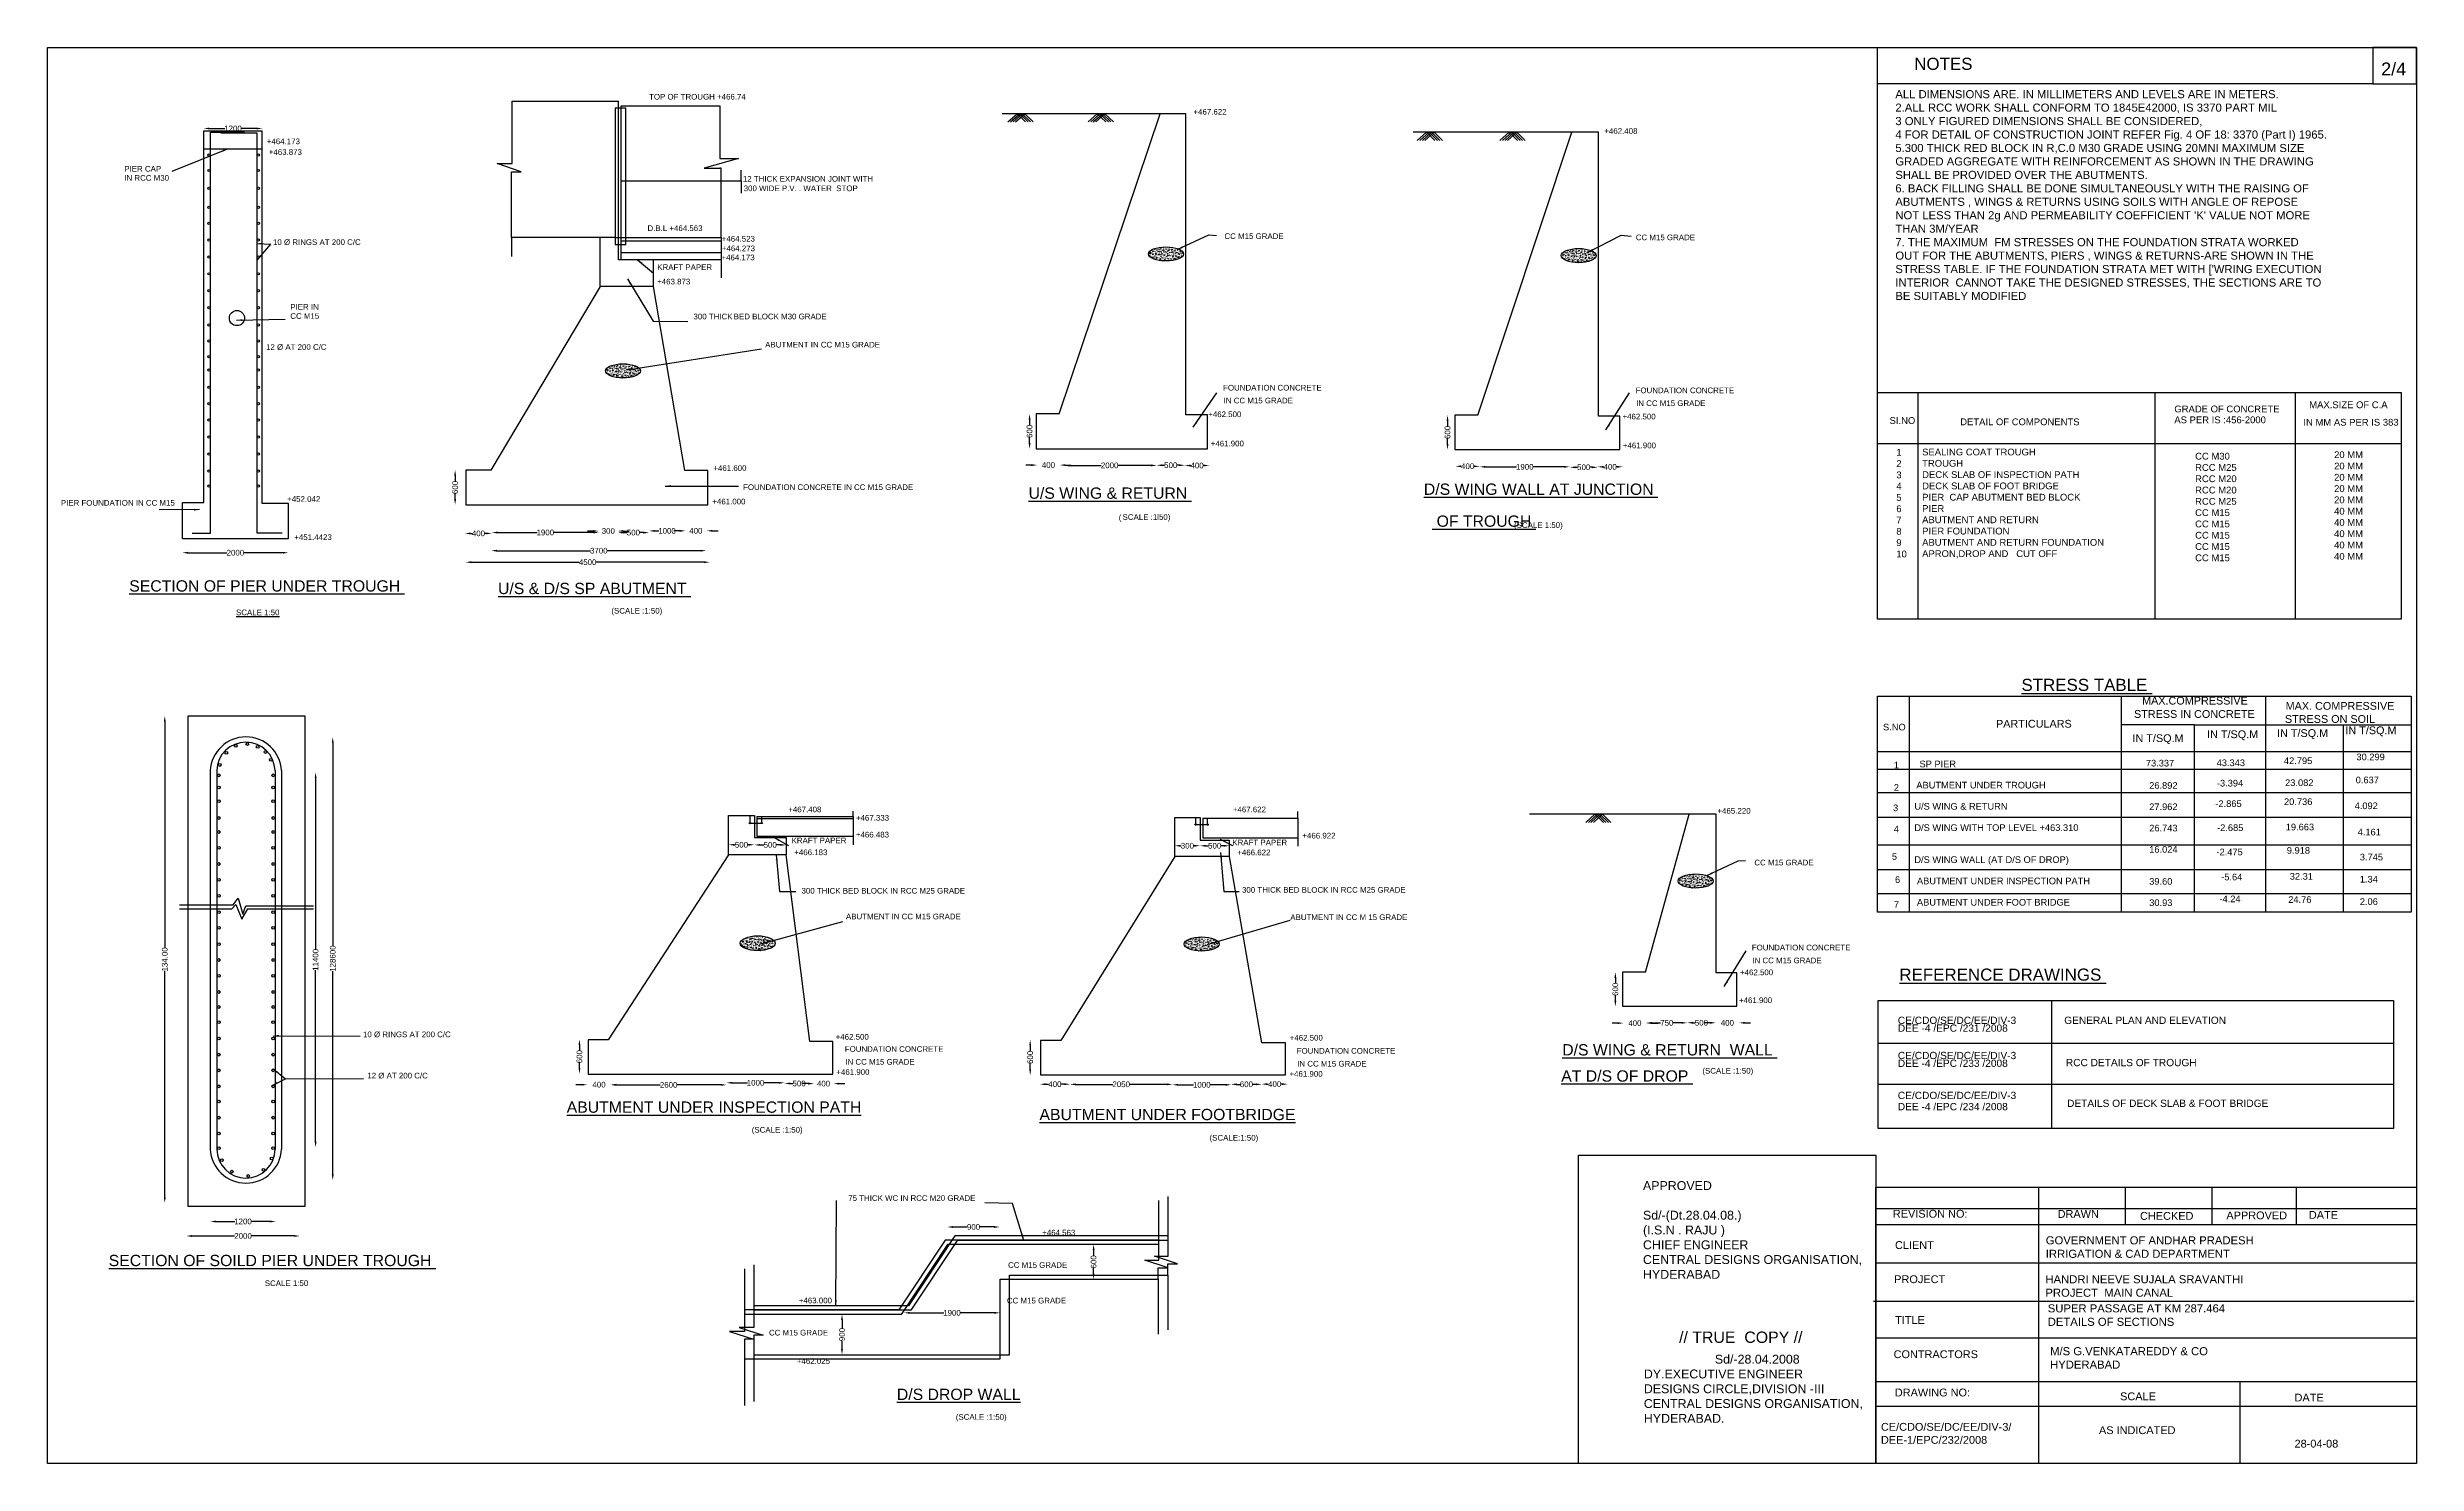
# Model space of a CAD drawing. Header units: millimetres. Extents: x 2506628 to 2653409, y 44303143 to 44390885.
import ezdxf

# ---------------------------------------------------------------- set-up
doc = ezdxf.new("R2010")
doc.units = ezdxf.units.MM
doc.header["$MEASUREMENT"] = 0
for name, color, linetype in [('DIMENSION', 7, 'Continuous'), ('DRAWING', 2, 'Continuous'), ('TEXT', 7, 'Continuous')]:
    doc.layers.add(name, color=color, linetype=linetype)
doc.styles.get("Standard").update_dxf_attribs({"font": 'arial.ttf', "height": 350})
doc.dimstyles.get("Standard").update_dxf_attribs({"dimtxt": 350, "dimasz": 350, "dimexe": 0.18, "dimexo": 0.0625, "dimgap": 0.09, "dimtad": 0, "dimdec": 0, "dimzin": 0, "dimdsep": 46, "dimtxsty": 'Standard', "dimcen": 0.09, "dimse1": 1, "dimse2": 1, "dimadec": 0, "dimazin": 0, "dimtfac": 1, "dimtdec": 0, "dimtofl": 0, "dimtmove": 0, "dimatfit": 3, "dimfxl": 1, "dimtolj": 1, "dimtzin": 0, "dimarcsym": 0})
pattern_1 = [(50, (0, 0), (179.31504565, -15.68803375), [18.75, -206.25]), (355, (0, 0), (-34.6878334, 188.0480334), [15, -165]), (100.4514, (14.94, -1.3), (144.6273454, 172.3598855), [15.9350475, -175.285528]), (46.1842, (0, 50), (266.8102622, -41.3797536), [28.125, -309.375]), (96.6356, (22.23, 46.55), (233.6656764, 243.5294677), [23.902572, -262.92825]), (351.1842, (0, 50), (233.6654863, 243.5296502), [22.5, -247.5]), (21, (25, 37.5), (149.22676303, -100.65472267), [18.75, -206.25]), (326, (25, 37.5), (60.828833, 181.28751126), [15, -165]), (71.4514, (37.44, 29.11), (210.05565715, 80.6326242), [15.9350475, -175.285528]), (37.5, (0, 0), (3.03996383, 83.22346346), [0, -163, 0, -167.5, 0, -165.625]), (7.5, (0, 0), (65.76738436, 98.60292797), [0, -95.5, 0, -159.25, 0, -63.125]), (327.5, (-55.75, 0), (133.45560904, -5.63871793), [0, -62.5, 0, -195, 0, -258.75]), (317.5, (-80.75, 0), (145.79654234, 25.02624558), [0, -81.25, 0, -129.5, 0, -183.75])]

# ---------------------------------------------------------------- blocks, each defined once
blk = doc.blocks.new('*D54')
at = {"layer": 'Defpoints', "color": 0, "transparency": 16777216}
for p in [(2516318, 44385713), (2519941, 44385860), (2519941, 44385713)]:
    blk.add_point(p, dxfattribs=at)
at = {"layer": 'DIMENSION', "color": 0, "lineweight": -2, "transparency": 16777216}
for p, q in [((2516668, 44385860), (2517624, 44385860)), ((2519591, 44385860), (2518635, 44385860))]:
    blk.add_line(p, q, dxfattribs=at)
at = {"layer": 'DIMENSION', "color": 0, "transparency": 16777216}
for points in [[(2516668, 44385919), (2516668, 44385802), (2516318, 44385860)], [(2519591, 44385919), (2519591, 44385802), (2519941, 44385860)]]:
    blk.add_solid(points, dxfattribs=at)
at = {"layer": 'DIMENSION', "color": 0, "transparency": 16777216, "insert": (2518129, 44385860), "char_height": 350, "attachment_point": 5}
blk.add_mtext('\\A1;1200', dxfattribs=at)
blk = doc.blocks.new('*D55')
at = {"layer": 'Defpoints', "color": 0, "transparency": 16777216}
for p in [(2514991, 44360448), (2521565, 44360448), (2521565, 44359577)]:
    blk.add_point(p, dxfattribs=at)
at = {"layer": 'DIMENSION', "color": 0, "lineweight": -2, "transparency": 16777216}
for p, q in [((2515341, 44359577), (2517753, 44359577)), ((2521215, 44359577), (2518803, 44359577))]:
    blk.add_line(p, q, dxfattribs=at)
at = {"layer": 'DIMENSION', "color": 0, "transparency": 16777216}
for points in [[(2515341, 44359635), (2515341, 44359519), (2514991, 44359577)], [(2521215, 44359635), (2521215, 44359519), (2521565, 44359577)]]:
    blk.add_solid(points, dxfattribs=at)
at = {"layer": 'DIMENSION', "color": 0, "transparency": 16777216, "insert": (2518278, 44359577), "char_height": 350, "attachment_point": 5}
blk.add_mtext('\\A1;2000', dxfattribs=at)
blk = doc.blocks.new('*D56')
at = {"layer": 'Defpoints', "color": 0, "transparency": 16777216}
for p in [(2532501, 44360772), (2532501, 44360772), (2534166, 44360811)]:
    blk.add_point(p, dxfattribs=at)
at = {"layer": 'DIMENSION', "color": 0, "lineweight": -2, "transparency": 16777216}
for p, q in [((2532851, 44360772), (2532940, 44360772)), ((2533816, 44360772), (2533726, 44360772))]:
    blk.add_line(p, q, dxfattribs=at)
at = {"layer": 'DIMENSION', "color": 0, "transparency": 16777216}
for points in [[(2532851, 44360831), (2532851, 44360714), (2532501, 44360772)], [(2533816, 44360831), (2533816, 44360714), (2534166, 44360772)]]:
    blk.add_solid(points, dxfattribs=at)
at = {"layer": 'DIMENSION', "color": 0, "transparency": 16777216, "insert": (2533333, 44360772), "char_height": 350, "attachment_point": 5}
blk.add_mtext('\\A1;400', dxfattribs=at)
blk = doc.blocks.new('*D57')
at = {"layer": 'Defpoints', "color": 0, "transparency": 16777216}
for p in [(2534166, 44360811), (2540788, 44360829), (2540788, 44360816)]:
    blk.add_point(p, dxfattribs=at)
at = {"layer": 'DIMENSION', "color": 0, "lineweight": -2, "transparency": 16777216}
for p, q in [((2534516, 44360829), (2536971, 44360829)), ((2540438, 44360829), (2537983, 44360829))]:
    blk.add_line(p, q, dxfattribs=at)
at = {"layer": 'DIMENSION', "color": 0, "transparency": 16777216}
for points in [[(2534516, 44360887), (2534516, 44360771), (2534166, 44360829)], [(2540438, 44360887), (2540438, 44360771), (2540788, 44360829)]]:
    blk.add_solid(points, dxfattribs=at)
at = {"layer": 'DIMENSION', "color": 0, "transparency": 16777216, "insert": (2537477, 44360829), "char_height": 350, "attachment_point": 5}
blk.add_mtext('\\A1;1900', dxfattribs=at)
blk = doc.blocks.new('*D58')
at = {"layer": 'Defpoints', "color": 0, "transparency": 16777216}
for p in [(2540788, 44360829), (2541967, 44360922), (2541967, 44360862)]:
    blk.add_point(p, dxfattribs=at)
at = {"layer": 'DIMENSION', "color": 0, "lineweight": -2, "transparency": 16777216}
for p, q in [((2540438, 44360922), (2540088, 44360922)), ((2542317, 44360922), (2542667, 44360922))]:
    blk.add_line(p, q, dxfattribs=at)
at = {"layer": 'DIMENSION', "color": 0, "transparency": 16777216}
for points in [[(2540438, 44360981), (2540438, 44360864), (2540788, 44360922)], [(2542317, 44360981), (2542317, 44360864), (2541967, 44360922)]]:
    blk.add_solid(points, dxfattribs=at)
at = {"layer": 'DIMENSION', "color": 0, "transparency": 16777216, "insert": (2541378, 44360922), "char_height": 350, "attachment_point": 5}
blk.add_mtext('\\A1;300', dxfattribs=at)
blk = doc.blocks.new('*D59')
at = {"layer": 'Defpoints', "color": 0, "transparency": 16777216}
for p in [(2541967, 44360862), (2543902, 44360882), (2543902, 44360822)]:
    blk.add_point(p, dxfattribs=at)
at = {"layer": 'DIMENSION', "color": 0, "lineweight": -2, "transparency": 16777216}
for p, q in [((2542317, 44360822), (2542548, 44360822)), ((2543552, 44360822), (2543321, 44360822))]:
    blk.add_line(p, q, dxfattribs=at)
at = {"layer": 'DIMENSION', "color": 0, "transparency": 16777216}
for points in [[(2542317, 44360880), (2542317, 44360763), (2541967, 44360822)], [(2543552, 44360880), (2543552, 44360763), (2543902, 44360822)]]:
    blk.add_solid(points, dxfattribs=at)
at = {"layer": 'DIMENSION', "color": 0, "transparency": 16777216, "insert": (2542934, 44360822), "char_height": 350, "attachment_point": 5}
blk.add_mtext('\\A1;500', dxfattribs=at)
blk = doc.blocks.new('*D60')
at = {"layer": 'Defpoints', "color": 0, "transparency": 16777216}
for p in [(2543902, 44360822), (2546132, 44360928), (2546132, 44360862)]:
    blk.add_point(p, dxfattribs=at)
at = {"layer": 'DIMENSION', "color": 0, "lineweight": -2, "transparency": 16777216}
for p, q in [((2544252, 44360928), (2544511, 44360928)), ((2545782, 44360928), (2545522, 44360928))]:
    blk.add_line(p, q, dxfattribs=at)
at = {"layer": 'DIMENSION', "color": 0, "transparency": 16777216}
for points in [[(2544252, 44360986), (2544252, 44360870), (2543902, 44360928)], [(2545782, 44360986), (2545782, 44360870), (2546132, 44360928)]]:
    blk.add_solid(points, dxfattribs=at)
at = {"layer": 'DIMENSION', "color": 0, "transparency": 16777216, "insert": (2545017, 44360928), "char_height": 350, "attachment_point": 5}
blk.add_mtext('\\A1;1000', dxfattribs=at)
blk = doc.blocks.new('*D61')
at = {"layer": 'Defpoints', "color": 0, "transparency": 16777216}
for p in [(2546132, 44360928), (2547476, 44360935), (2547476, 44360888)]:
    blk.add_point(p, dxfattribs=at)
at = {"layer": 'DIMENSION', "color": 0, "lineweight": -2, "transparency": 16777216}
for p, q in [((2545782, 44360935), (2545432, 44360935)), ((2547826, 44360935), (2548176, 44360935))]:
    blk.add_line(p, q, dxfattribs=at)
at = {"layer": 'DIMENSION', "color": 0, "transparency": 16777216}
for points in [[(2545782, 44360993), (2545782, 44360877), (2546132, 44360935)], [(2547826, 44360993), (2547826, 44360877), (2547476, 44360935)]]:
    blk.add_solid(points, dxfattribs=at)
at = {"layer": 'DIMENSION', "color": 0, "transparency": 16777216, "insert": (2546804, 44360935), "char_height": 350, "attachment_point": 5}
blk.add_mtext('\\A1;400', dxfattribs=at)
blk = doc.blocks.new('*D62')
at = {"layer": 'Defpoints', "color": 0, "transparency": 16777216}
for p in [(2534130, 44359756), (2534130, 44359702), (2547448, 44359730)]:
    blk.add_point(p, dxfattribs=at)
at = {"layer": 'DIMENSION', "color": 0, "lineweight": -2, "transparency": 16777216}
for p, q in [((2534480, 44359702), (2540267, 44359702)), ((2547098, 44359702), (2541311, 44359702))]:
    blk.add_line(p, q, dxfattribs=at)
at = {"layer": 'DIMENSION', "color": 0, "transparency": 16777216}
for points in [[(2534480, 44359761), (2534480, 44359644), (2534130, 44359702)], [(2547098, 44359761), (2547098, 44359644), (2547448, 44359702)]]:
    blk.add_solid(points, dxfattribs=at)
at = {"layer": 'DIMENSION', "color": 0, "transparency": 16777216, "insert": (2540789, 44359702), "char_height": 350, "attachment_point": 5}
blk.add_mtext('\\A1;3700', dxfattribs=at)
blk = doc.blocks.new('*D63')
at = {"layer": 'Defpoints', "color": 0, "transparency": 16777216}
for p in [(2532538, 44358880), (2547662, 44358988), (2547662, 44358894)]:
    blk.add_point(p, dxfattribs=at)
at = {"layer": 'DIMENSION', "color": 0, "lineweight": -2, "transparency": 16777216}
for p, q in [((2532888, 44358988), (2539571, 44358988)), ((2547312, 44358988), (2540629, 44358988))]:
    blk.add_line(p, q, dxfattribs=at)
at = {"layer": 'DIMENSION', "color": 0, "transparency": 16777216}
for points in [[(2532888, 44359047), (2532888, 44358930), (2532538, 44358988)], [(2547312, 44359047), (2547312, 44358930), (2547662, 44358988)]]:
    blk.add_solid(points, dxfattribs=at)
at = {"layer": 'DIMENSION', "color": 0, "transparency": 16777216, "insert": (2540100, 44358988), "char_height": 350, "attachment_point": 5}
blk.add_mtext('\\A1;4500', dxfattribs=at)
blk = doc.blocks.new('*D64')
at = {"layer": 'Defpoints', "color": 0, "transparency": 16777216}
for p in [(2532542, 44364696), (2531888, 44362548), (2532542, 44362548)]:
    blk.add_point(p, dxfattribs=at)
at = {"layer": 'DIMENSION', "color": 0, "lineweight": -2, "transparency": 16777216}
for p, q in [((2531888, 44364346), (2531888, 44364009)), ((2531888, 44362898), (2531888, 44363235))]:
    blk.add_line(p, q, dxfattribs=at)
at = {"layer": 'DIMENSION', "color": 0, "transparency": 16777216}
for points in [[(2531830, 44364346), (2531947, 44364346), (2531888, 44364696)], [(2531830, 44362898), (2531947, 44362898), (2531888, 44362548)]]:
    blk.add_solid(points, dxfattribs=at)
at = {"layer": 'DIMENSION', "color": 0, "transparency": 16777216, "insert": (2531888, 44363622), "char_height": 350, "attachment_point": 5, "rotation": 90}
blk.add_mtext('\\A1;600', dxfattribs=at)
blk = doc.blocks.new('*D65')
at = {"layer": 'Defpoints', "color": 0, "transparency": 16777216}
for p in [(2567896, 44368174), (2567477, 44366017), (2567896, 44366017)]:
    blk.add_point(p, dxfattribs=at)
at = {"layer": 'DIMENSION', "color": 0, "lineweight": -2, "transparency": 16777216}
for p, q in [((2567477, 44367824), (2567477, 44367483)), ((2567477, 44366367), (2567477, 44366709))]:
    blk.add_line(p, q, dxfattribs=at)
at = {"layer": 'DIMENSION', "color": 0, "transparency": 16777216}
for points in [[(2567419, 44367824), (2567536, 44367824), (2567477, 44368174)], [(2567419, 44366367), (2567536, 44366367), (2567477, 44366017)]]:
    blk.add_solid(points, dxfattribs=at)
at = {"layer": 'DIMENSION', "color": 0, "transparency": 16777216, "insert": (2567477, 44367096), "char_height": 350, "attachment_point": 5, "rotation": 90}
blk.add_mtext('\\A1;600', dxfattribs=at)
blk = doc.blocks.new('*D66')
at = {"layer": 'Defpoints', "color": 0, "transparency": 16777216}
for p in [(2567946, 44365008), (2567946, 44364965), (2569351, 44365008)]:
    blk.add_point(p, dxfattribs=at)
at = {"layer": 'DIMENSION', "color": 0, "lineweight": -2, "transparency": 16777216}
for p, q in [((2567596, 44365008), (2567246, 44365008)), ((2569701, 44365008), (2570051, 44365008))]:
    blk.add_line(p, q, dxfattribs=at)
at = {"layer": 'DIMENSION', "color": 0, "transparency": 16777216}
for points in [[(2567596, 44365066), (2567596, 44364949), (2567946, 44365008)], [(2569701, 44365066), (2569701, 44364949), (2569351, 44365008)]]:
    blk.add_solid(points, dxfattribs=at)
at = {"layer": 'DIMENSION', "color": 0, "transparency": 16777216, "insert": (2568648, 44365008), "char_height": 350, "attachment_point": 5}
blk.add_mtext('\\A1;400', dxfattribs=at)
blk = doc.blocks.new('*D67')
at = {"layer": 'Defpoints', "color": 0, "transparency": 16777216}
for p in [(2569526, 44365037), (2575354, 44364986), (2575354, 44364986)]:
    blk.add_point(p, dxfattribs=at)
at = {"layer": 'DIMENSION', "color": 0, "lineweight": -2, "transparency": 16777216}
for p, q in [((2569876, 44364986), (2571915, 44364986)), ((2575004, 44364986), (2572965, 44364986))]:
    blk.add_line(p, q, dxfattribs=at)
at = {"layer": 'DIMENSION', "color": 0, "transparency": 16777216}
for points in [[(2569876, 44365044), (2569876, 44364928), (2569526, 44364986)], [(2575004, 44365044), (2575004, 44364928), (2575354, 44364986)]]:
    blk.add_solid(points, dxfattribs=at)
at = {"layer": 'DIMENSION', "color": 0, "transparency": 16777216, "insert": (2572440, 44364986), "char_height": 350, "attachment_point": 5}
blk.add_mtext('\\A1;2000', dxfattribs=at)
blk = doc.blocks.new('*D68')
at = {"layer": 'Defpoints', "color": 0, "transparency": 16777216}
for p in [(2575354, 44364986), (2577090, 44364996), (2577090, 44364980)]:
    blk.add_point(p, dxfattribs=at)
at = {"layer": 'DIMENSION', "color": 0, "lineweight": -2, "transparency": 16777216}
for p, q in [((2575704, 44364996), (2575836, 44364996)), ((2576740, 44364996), (2576608, 44364996))]:
    blk.add_line(p, q, dxfattribs=at)
at = {"layer": 'DIMENSION', "color": 0, "transparency": 16777216}
for points in [[(2575704, 44365054), (2575704, 44364937), (2575354, 44364996)], [(2576740, 44365054), (2576740, 44364937), (2577090, 44364996)]]:
    blk.add_solid(points, dxfattribs=at)
at = {"layer": 'DIMENSION', "color": 0, "transparency": 16777216, "insert": (2576222, 44364996), "char_height": 350, "attachment_point": 5}
blk.add_mtext('\\A1;500', dxfattribs=at)
blk = doc.blocks.new('*D69')
at = {"layer": 'Defpoints', "color": 0, "transparency": 16777216}
for p in [(2577090, 44364980), (2578614, 44365000), (2578614, 44364980)]:
    blk.add_point(p, dxfattribs=at)
at = {"layer": 'DIMENSION', "color": 0, "lineweight": -2, "transparency": 16777216}
for p, q in [((2577440, 44364980), (2577459, 44364980)), ((2578264, 44364980), (2578245, 44364980))]:
    blk.add_line(p, q, dxfattribs=at)
at = {"layer": 'DIMENSION', "color": 0, "transparency": 16777216}
for points in [[(2577440, 44365038), (2577440, 44364921), (2577090, 44364980)], [(2578264, 44365038), (2578264, 44364921), (2578614, 44364980)]]:
    blk.add_solid(points, dxfattribs=at)
at = {"layer": 'DIMENSION', "color": 0, "transparency": 16777216, "insert": (2577852, 44364980), "char_height": 350, "attachment_point": 5}
blk.add_mtext('\\A1;400', dxfattribs=at)
blk = doc.blocks.new('*D70')
at = {"layer": 'Defpoints', "color": 0, "transparency": 16777216}
for p in [(2593372, 44368098), (2593823, 44368098), (2593823, 44365963)]:
    blk.add_point(p, dxfattribs=at)
at = {"layer": 'DIMENSION', "color": 0, "lineweight": -2, "transparency": 16777216}
for p, q in [((2593372, 44367748), (2593372, 44367418)), ((2593372, 44366313), (2593372, 44366644))]:
    blk.add_line(p, q, dxfattribs=at)
at = {"layer": 'DIMENSION', "color": 0, "transparency": 16777216}
for points in [[(2593314, 44367748), (2593431, 44367748), (2593372, 44368098)], [(2593314, 44366313), (2593431, 44366313), (2593372, 44365963)]]:
    blk.add_solid(points, dxfattribs=at)
at = {"layer": 'DIMENSION', "color": 0, "transparency": 16777216, "insert": (2593372, 44367031), "char_height": 350, "attachment_point": 5, "rotation": 90}
blk.add_mtext('\\A1;600', dxfattribs=at)
blk = doc.blocks.new('*D71')
at = {"layer": 'Defpoints', "color": 0, "transparency": 16777216}
for p in [(2593866, 44364930), (2593866, 44364930), (2595368, 44364894)]:
    blk.add_point(p, dxfattribs=at)
at = {"layer": 'DIMENSION', "color": 0, "lineweight": -2, "transparency": 16777216}
for p, q in [((2594216, 44364930), (2594224, 44364930)), ((2595018, 44364930), (2595011, 44364930))]:
    blk.add_line(p, q, dxfattribs=at)
at = {"layer": 'DIMENSION', "color": 0, "transparency": 16777216}
for points in [[(2594216, 44364988), (2594216, 44364871), (2593866, 44364930)], [(2595018, 44364988), (2595018, 44364871), (2595368, 44364930)]]:
    blk.add_solid(points, dxfattribs=at)
at = {"layer": 'DIMENSION', "color": 0, "transparency": 16777216, "insert": (2594618, 44364930), "char_height": 350, "attachment_point": 5}
blk.add_mtext('\\A1;400', dxfattribs=at)
blk = doc.blocks.new('*D72')
at = {"layer": 'Defpoints', "color": 0, "transparency": 16777216}
for p in [(2595368, 44364930), (2600945, 44364898), (2600945, 44364858)]:
    blk.add_point(p, dxfattribs=at)
at = {"layer": 'DIMENSION', "color": 0, "lineweight": -2, "transparency": 16777216}
for p, q in [((2595718, 44364898), (2597651, 44364898)), ((2600595, 44364898), (2598662, 44364898))]:
    blk.add_line(p, q, dxfattribs=at)
at = {"layer": 'DIMENSION', "color": 0, "transparency": 16777216}
for points in [[(2595718, 44364956), (2595718, 44364840), (2595368, 44364898)], [(2600595, 44364956), (2600595, 44364840), (2600945, 44364898)]]:
    blk.add_solid(points, dxfattribs=at)
at = {"layer": 'DIMENSION', "color": 0, "transparency": 16777216, "insert": (2598157, 44364898), "char_height": 350, "attachment_point": 5}
blk.add_mtext('\\A1;1900', dxfattribs=at)
blk = doc.blocks.new('*D73')
at = {"layer": 'Defpoints', "color": 0, "transparency": 16777216}
for p in [(2600945, 44364898), (2602674, 44364874), (2602674, 44364869)]:
    blk.add_point(p, dxfattribs=at)
at = {"layer": 'DIMENSION', "color": 0, "lineweight": -2, "transparency": 16777216}
for p, q in [((2601295, 44364869), (2601423, 44364869)), ((2602324, 44364869), (2602195, 44364869))]:
    blk.add_line(p, q, dxfattribs=at)
at = {"layer": 'DIMENSION', "color": 0, "transparency": 16777216}
for points in [[(2601295, 44364927), (2601295, 44364811), (2600945, 44364869)], [(2602324, 44364927), (2602324, 44364811), (2602674, 44364869)]]:
    blk.add_solid(points, dxfattribs=at)
at = {"layer": 'DIMENSION', "color": 0, "transparency": 16777216, "insert": (2601809, 44364869), "char_height": 350, "attachment_point": 5}
blk.add_mtext('\\A1;500', dxfattribs=at)
blk = doc.blocks.new('*D74')
at = {"layer": 'Defpoints', "color": 0, "transparency": 16777216}
for p in [(2602674, 44364874), (2604224, 44364897), (2604224, 44364846)]:
    blk.add_point(p, dxfattribs=at)
at = {"layer": 'DIMENSION', "color": 0, "lineweight": -2, "transparency": 16777216}
for p, q in [((2603024, 44364897), (2603056, 44364897)), ((2603874, 44364897), (2603842, 44364897))]:
    blk.add_line(p, q, dxfattribs=at)
at = {"layer": 'DIMENSION', "color": 0, "transparency": 16777216}
for points in [[(2603024, 44364955), (2603024, 44364839), (2602674, 44364897)], [(2603874, 44364955), (2603874, 44364839), (2604224, 44364897)]]:
    blk.add_solid(points, dxfattribs=at)
at = {"layer": 'DIMENSION', "color": 0, "transparency": 16777216, "insert": (2603449, 44364897), "char_height": 350, "attachment_point": 5}
blk.add_mtext('\\A1;400', dxfattribs=at)
blk = doc.blocks.new('*D75')
at = {"layer": 'Defpoints', "color": 0, "transparency": 16777216}
for p in [(2609976, 44330428), (2611437, 44330450), (2611437, 44330445)]:
    blk.add_point(p, dxfattribs=at)
at = {"layer": 'DIMENSION', "color": 0, "lineweight": -2, "transparency": 16777216}
for p, q in [((2609626, 44330450), (2609276, 44330450)), ((2611787, 44330450), (2612137, 44330450))]:
    blk.add_line(p, q, dxfattribs=at)
at = {"layer": 'DIMENSION', "color": 0, "transparency": 16777216}
for points in [[(2609626, 44330509), (2609626, 44330392), (2609976, 44330450)], [(2611787, 44330509), (2611787, 44330392), (2611437, 44330450)]]:
    blk.add_solid(points, dxfattribs=at)
at = {"layer": 'DIMENSION', "color": 0, "transparency": 16777216, "insert": (2610707, 44330450), "char_height": 350, "attachment_point": 5}
blk.add_mtext('\\A1;400', dxfattribs=at)
blk = doc.blocks.new('*D76')
at = {"layer": 'Defpoints', "color": 0, "transparency": 16777216}
for p in [(2608223, 44330456), (2608223, 44330417), (2609976, 44330450)]:
    blk.add_point(p, dxfattribs=at)
at = {"layer": 'DIMENSION', "color": 0, "lineweight": -2, "transparency": 16777216}
for p, q in [((2608573, 44330456), (2608714, 44330456)), ((2609626, 44330456), (2609486, 44330456))]:
    blk.add_line(p, q, dxfattribs=at)
at = {"layer": 'DIMENSION', "color": 0, "transparency": 16777216}
for points in [[(2608573, 44330515), (2608573, 44330398), (2608223, 44330456)], [(2609626, 44330515), (2609626, 44330398), (2609976, 44330456)]]:
    blk.add_solid(points, dxfattribs=at)
at = {"layer": 'DIMENSION', "color": 0, "transparency": 16777216, "insert": (2609100, 44330456), "char_height": 350, "attachment_point": 5}
blk.add_mtext('\\A1;500', dxfattribs=at)
blk = doc.blocks.new('*D77')
at = {"layer": 'Defpoints', "color": 0, "transparency": 16777216}
for p in [(2605692, 44330512), (2605692, 44330450), (2608223, 44330456)]:
    blk.add_point(p, dxfattribs=at)
at = {"layer": 'DIMENSION', "color": 0, "lineweight": -2, "transparency": 16777216}
for p, q in [((2606042, 44330450), (2606573, 44330450)), ((2607873, 44330450), (2607342, 44330450))]:
    blk.add_line(p, q, dxfattribs=at)
at = {"layer": 'DIMENSION', "color": 0, "transparency": 16777216}
for points in [[(2606042, 44330509), (2606042, 44330392), (2605692, 44330450)], [(2607873, 44330509), (2607873, 44330392), (2608223, 44330450)]]:
    blk.add_solid(points, dxfattribs=at)
at = {"layer": 'DIMENSION', "color": 0, "transparency": 16777216, "insert": (2606957, 44330450), "char_height": 350, "attachment_point": 5}
blk.add_mtext('\\A1;750', dxfattribs=at)
blk = doc.blocks.new('*D78')
at = {"layer": 'Defpoints', "color": 0, "transparency": 16777216}
for p in [(2604268, 44330524), (2604268, 44330434), (2605692, 44330450)]:
    blk.add_point(p, dxfattribs=at)
at = {"layer": 'DIMENSION', "color": 0, "lineweight": -2, "transparency": 16777216}
for p, q in [((2603918, 44330434), (2603568, 44330434)), ((2606042, 44330434), (2606392, 44330434))]:
    blk.add_line(p, q, dxfattribs=at)
at = {"layer": 'DIMENSION', "color": 0, "transparency": 16777216}
for points in [[(2603918, 44330492), (2603918, 44330376), (2604268, 44330434)], [(2606042, 44330492), (2606042, 44330376), (2605692, 44330434)]]:
    blk.add_solid(points, dxfattribs=at)
at = {"layer": 'DIMENSION', "color": 0, "transparency": 16777216, "insert": (2604980, 44330434), "char_height": 350, "attachment_point": 5}
blk.add_mtext('\\A1;400', dxfattribs=at)
blk = doc.blocks.new('*D79')
at = {"layer": 'Defpoints', "color": 0, "transparency": 16777216}
for p in [(2603726, 44333587), (2603769, 44333587), (2603740, 44331468)]:
    blk.add_point(p, dxfattribs=at)
at = {"layer": 'DIMENSION', "color": 0, "lineweight": -2, "transparency": 16777216}
for p, q in [((2603769, 44333237), (2603769, 44332914)), ((2603769, 44331818), (2603769, 44332140))]:
    blk.add_line(p, q, dxfattribs=at)
at = {"layer": 'DIMENSION', "color": 0, "transparency": 16777216}
for points in [[(2603711, 44333237), (2603827, 44333237), (2603769, 44333587)], [(2603711, 44331818), (2603827, 44331818), (2603769, 44331468)]]:
    blk.add_solid(points, dxfattribs=at)
at = {"layer": 'DIMENSION', "color": 0, "transparency": 16777216, "insert": (2603769, 44332527), "char_height": 350, "attachment_point": 5, "rotation": 90}
blk.add_mtext('\\A1;600', dxfattribs=at)
blk = doc.blocks.new('*D80')
at = {"layer": 'Defpoints', "color": 0, "transparency": 16777216}
for p in [(2578038, 44341302), (2579851, 44341422), (2579851, 44341302)]:
    blk.add_point(p, dxfattribs=at)
at = {"layer": 'DIMENSION', "color": 0, "lineweight": -2, "transparency": 16777216}
for p, q in [((2578388, 44341422), (2578558, 44341422)), ((2579501, 44341422), (2579331, 44341422))]:
    blk.add_line(p, q, dxfattribs=at)
at = {"layer": 'DIMENSION', "color": 0, "transparency": 16777216}
for points in [[(2578388, 44341480), (2578388, 44341363), (2578038, 44341422)], [(2579501, 44341480), (2579501, 44341363), (2579851, 44341422)]]:
    blk.add_solid(points, dxfattribs=at)
at = {"layer": 'DIMENSION', "color": 0, "transparency": 16777216, "insert": (2578945, 44341422), "char_height": 350, "attachment_point": 5}
blk.add_mtext('\\A1;500', dxfattribs=at)
blk = doc.blocks.new('*D81')
at = {"layer": 'Defpoints', "color": 0, "transparency": 16777216}
for p in [(2576470, 44341520), (2576470, 44341422), (2578038, 44341422)]:
    blk.add_point(p, dxfattribs=at)
at = {"layer": 'DIMENSION', "color": 0, "lineweight": -2, "transparency": 16777216}
for p, q in [((2576820, 44341422), (2576868, 44341422)), ((2577688, 44341422), (2577640, 44341422))]:
    blk.add_line(p, q, dxfattribs=at)
at = {"layer": 'DIMENSION', "color": 0, "transparency": 16777216}
for points in [[(2576820, 44341480), (2576820, 44341363), (2576470, 44341422)], [(2577688, 44341480), (2577688, 44341363), (2578038, 44341422)]]:
    blk.add_solid(points, dxfattribs=at)
at = {"layer": 'DIMENSION', "color": 0, "transparency": 16777216, "insert": (2577254, 44341422), "char_height": 350, "attachment_point": 5}
blk.add_mtext('\\A1;300', dxfattribs=at)
blk = doc.blocks.new('*D82')
at = {"layer": 'Defpoints', "color": 0, "transparency": 16777216}
for p in [(2581859, 44326578), (2583465, 44326656), (2583465, 44326633)]:
    blk.add_point(p, dxfattribs=at)
at = {"layer": 'DIMENSION', "color": 0, "lineweight": -2, "transparency": 16777216}
for p, q in [((2582209, 44326656), (2582269, 44326656)), ((2583115, 44326656), (2583055, 44326656))]:
    blk.add_line(p, q, dxfattribs=at)
at = {"layer": 'DIMENSION', "color": 0, "transparency": 16777216}
for points in [[(2582209, 44326715), (2582209, 44326598), (2581859, 44326656)], [(2583115, 44326715), (2583115, 44326598), (2583465, 44326656)]]:
    blk.add_solid(points, dxfattribs=at)
at = {"layer": 'DIMENSION', "color": 0, "transparency": 16777216, "insert": (2582662, 44326656), "char_height": 350, "attachment_point": 5}
blk.add_mtext('\\A1;400', dxfattribs=at)
blk = doc.blocks.new('*D83')
at = {"layer": 'Defpoints', "color": 0, "transparency": 16777216}
for p in [(2579962, 44326656), (2579962, 44326641), (2581859, 44326656)]:
    blk.add_point(p, dxfattribs=at)
at = {"layer": 'DIMENSION', "color": 0, "lineweight": -2, "transparency": 16777216}
for p, q in [((2580312, 44326641), (2580523, 44326641)), ((2581509, 44326641), (2581298, 44326641))]:
    blk.add_line(p, q, dxfattribs=at)
at = {"layer": 'DIMENSION', "color": 0, "transparency": 16777216}
for points in [[(2580312, 44326699), (2580312, 44326583), (2579962, 44326641)], [(2581509, 44326699), (2581509, 44326583), (2581859, 44326641)]]:
    blk.add_solid(points, dxfattribs=at)
at = {"layer": 'DIMENSION', "color": 0, "transparency": 16777216, "insert": (2580910, 44326641), "char_height": 350, "attachment_point": 5}
blk.add_mtext('\\A1;600', dxfattribs=at)
blk = doc.blocks.new('*D84')
at = {"layer": 'Defpoints', "color": 0, "transparency": 16777216}
for p in [(2576332, 44326664), (2576332, 44326612), (2579962, 44326656)]:
    blk.add_point(p, dxfattribs=at)
at = {"layer": 'DIMENSION', "color": 0, "lineweight": -2, "transparency": 16777216}
for p, q in [((2576682, 44326612), (2577641, 44326612)), ((2579612, 44326612), (2578652, 44326612))]:
    blk.add_line(p, q, dxfattribs=at)
at = {"layer": 'DIMENSION', "color": 0, "transparency": 16777216}
for points in [[(2576682, 44326670), (2576682, 44326553), (2576332, 44326612)], [(2579612, 44326670), (2579612, 44326553), (2579962, 44326612)]]:
    blk.add_solid(points, dxfattribs=at)
at = {"layer": 'DIMENSION', "color": 0, "transparency": 16777216, "insert": (2578147, 44326612), "char_height": 350, "attachment_point": 5}
blk.add_mtext('\\A1;1000', dxfattribs=at)
blk = doc.blocks.new('*D85')
at = {"layer": 'Defpoints', "color": 0, "transparency": 16777216}
for p in [(2569977, 44326641), (2569977, 44326613), (2576332, 44326612)]:
    blk.add_point(p, dxfattribs=at)
at = {"layer": 'DIMENSION', "color": 0, "lineweight": -2, "transparency": 16777216}
for p, q in [((2570327, 44326641), (2572629, 44326641)), ((2575982, 44326641), (2573679, 44326641))]:
    blk.add_line(p, q, dxfattribs=at)
at = {"layer": 'DIMENSION', "color": 0, "transparency": 16777216}
for points in [[(2570327, 44326699), (2570327, 44326583), (2569977, 44326641)], [(2575982, 44326699), (2575982, 44326583), (2576332, 44326641)]]:
    blk.add_solid(points, dxfattribs=at)
at = {"layer": 'DIMENSION', "color": 0, "transparency": 16777216, "insert": (2573154, 44326641), "char_height": 350, "attachment_point": 5}
blk.add_mtext('\\A1;2050', dxfattribs=at)
blk = doc.blocks.new('*D86')
at = {"layer": 'Defpoints', "color": 0, "transparency": 16777216}
for p in [(2568118, 44326662), (2568118, 44326648), (2569977, 44326641)]:
    blk.add_point(p, dxfattribs=at)
at = {"layer": 'DIMENSION', "color": 0, "lineweight": -2, "transparency": 16777216}
for p, q in [((2568468, 44326648), (2568654, 44326648)), ((2569627, 44326648), (2569441, 44326648))]:
    blk.add_line(p, q, dxfattribs=at)
at = {"layer": 'DIMENSION', "color": 0, "transparency": 16777216}
for points in [[(2568468, 44326706), (2568468, 44326590), (2568118, 44326648)], [(2569627, 44326706), (2569627, 44326590), (2569977, 44326648)]]:
    blk.add_solid(points, dxfattribs=at)
at = {"layer": 'DIMENSION', "color": 0, "transparency": 16777216, "insert": (2569048, 44326648), "char_height": 350, "attachment_point": 5}
blk.add_mtext('\\A1;400', dxfattribs=at)
blk = doc.blocks.new('*D87')
at = {"layer": 'Defpoints', "color": 0, "transparency": 16777216}
for p in [(2567516, 44329408), (2567570, 44329408), (2567588, 44327218)]:
    blk.add_point(p, dxfattribs=at)
at = {"layer": 'DIMENSION', "color": 0, "lineweight": -2, "transparency": 16777216}
for p, q in [((2567516, 44329058), (2567516, 44328700)), ((2567516, 44327568), (2567516, 44327926))]:
    blk.add_line(p, q, dxfattribs=at)
at = {"layer": 'DIMENSION', "color": 0, "transparency": 16777216}
for points in [[(2567458, 44329058), (2567574, 44329058), (2567516, 44329408)], [(2567458, 44327568), (2567574, 44327568), (2567516, 44327218)]]:
    blk.add_solid(points, dxfattribs=at)
at = {"layer": 'DIMENSION', "color": 0, "transparency": 16777216, "insert": (2567516, 44328313), "char_height": 350, "attachment_point": 5, "rotation": 90}
blk.add_mtext('\\A1;600', dxfattribs=at)
blk = doc.blocks.new('*D88')
at = {"layer": 'Defpoints', "color": 0, "transparency": 16777216}
for p in [(2571445, 44316724), (2571445, 44316724), (2571445, 44314562)]:
    blk.add_point(p, dxfattribs=at)
at = {"layer": 'DIMENSION', "color": 0, "lineweight": -2, "transparency": 16777216}
for p, q in [((2571445, 44316374), (2571445, 44316030)), ((2571445, 44314912), (2571445, 44315256))]:
    blk.add_line(p, q, dxfattribs=at)
at = {"layer": 'DIMENSION', "color": 0, "transparency": 16777216}
for points in [[(2571387, 44316374), (2571503, 44316374), (2571445, 44316724)], [(2571387, 44314912), (2571503, 44314912), (2571445, 44314562)]]:
    blk.add_solid(points, dxfattribs=at)
at = {"layer": 'DIMENSION', "color": 0, "transparency": 16777216, "insert": (2571445, 44315643), "char_height": 350, "attachment_point": 5, "rotation": 90}
blk.add_mtext('\\A1;600', dxfattribs=at)
blk = doc.blocks.new('*D89')
at = {"layer": 'Defpoints', "color": 0, "transparency": 16777216}
for p in [(2559697, 44312644), (2559697, 44312485), (2565645, 44312467)]:
    blk.add_point(p, dxfattribs=at)
at = {"layer": 'DIMENSION', "color": 0, "lineweight": -2, "transparency": 16777216}
for p, q in [((2560047, 44312485), (2562166, 44312485)), ((2565295, 44312485), (2563177, 44312485))]:
    blk.add_line(p, q, dxfattribs=at)
at = {"layer": 'DIMENSION', "color": 0, "transparency": 16777216}
for points in [[(2560047, 44312543), (2560047, 44312427), (2559697, 44312485)], [(2565295, 44312543), (2565295, 44312427), (2565645, 44312485)]]:
    blk.add_solid(points, dxfattribs=at)
at = {"layer": 'DIMENSION', "color": 0, "transparency": 16777216, "insert": (2562671, 44312485), "char_height": 350, "attachment_point": 5}
blk.add_mtext('\\A1;1900', dxfattribs=at)
blk = doc.blocks.new('*D90')
at = {"layer": 'Defpoints', "color": 0, "transparency": 16777216}
for p in [(2555946, 44312391), (2555857, 44309887), (2555946, 44309887)]:
    blk.add_point(p, dxfattribs=at)
at = {"layer": 'DIMENSION', "color": 0, "lineweight": -2, "transparency": 16777216}
for p, q in [((2555857, 44312041), (2555857, 44311525)), ((2555857, 44310237), (2555857, 44310753))]:
    blk.add_line(p, q, dxfattribs=at)
at = {"layer": 'DIMENSION', "color": 0, "transparency": 16777216}
for points in [[(2555799, 44312041), (2555915, 44312041), (2555857, 44312391)], [(2555799, 44310237), (2555915, 44310237), (2555857, 44309887)]]:
    blk.add_solid(points, dxfattribs=at)
at = {"layer": 'DIMENSION', "color": 0, "transparency": 16777216, "insert": (2555857, 44311139), "char_height": 350, "attachment_point": 5, "rotation": 90}
blk.add_mtext('\\A1;900', dxfattribs=at)
blk = doc.blocks.new('*D91')
at = {"layer": 'Defpoints', "color": 0, "transparency": 16777216}
for p in [(2562386, 44317803), (2562386, 44317662), (2565628, 44317803)]:
    blk.add_point(p, dxfattribs=at)
at = {"layer": 'DIMENSION', "color": 0, "lineweight": -2, "transparency": 16777216}
for p, q in [((2562736, 44317803), (2563621, 44317803)), ((2565278, 44317803), (2564393, 44317803))]:
    blk.add_line(p, q, dxfattribs=at)
at = {"layer": 'DIMENSION', "color": 0, "transparency": 16777216}
for points in [[(2562736, 44317861), (2562736, 44317745), (2562386, 44317803)], [(2565278, 44317861), (2565278, 44317745), (2565628, 44317803)]]:
    blk.add_solid(points, dxfattribs=at)
at = {"layer": 'DIMENSION', "color": 0, "transparency": 16777216, "insert": (2564007, 44317803), "char_height": 350, "attachment_point": 5}
blk.add_mtext('\\A1;900', dxfattribs=at)
blk = doc.blocks.new('*D92')
at = {"layer": 'Defpoints', "color": 0, "transparency": 16777216}
for p in [(2554098, 44326662), (2555330, 44326738), (2555330, 44326684)]:
    blk.add_point(p, dxfattribs=at)
at = {"layer": 'DIMENSION', "color": 0, "lineweight": -2, "transparency": 16777216}
for p, q in [((2553748, 44326684), (2553398, 44326684)), ((2555680, 44326684), (2556030, 44326684))]:
    blk.add_line(p, q, dxfattribs=at)
at = {"layer": 'DIMENSION', "color": 0, "transparency": 16777216}
for points in [[(2553748, 44326742), (2553748, 44326625), (2554098, 44326684)], [(2555680, 44326742), (2555680, 44326625), (2555330, 44326684)]]:
    blk.add_solid(points, dxfattribs=at)
at = {"layer": 'DIMENSION', "color": 0, "transparency": 16777216, "insert": (2554714, 44326684), "char_height": 350, "attachment_point": 5}
blk.add_mtext('\\A1;400', dxfattribs=at)
blk = doc.blocks.new('*D93')
at = {"layer": 'Defpoints', "color": 0, "transparency": 16777216}
for p in [(2552297, 44326782), (2552297, 44326694), (2554098, 44326684)]:
    blk.add_point(p, dxfattribs=at)
at = {"layer": 'DIMENSION', "color": 0, "lineweight": -2, "transparency": 16777216}
for p, q in [((2552647, 44326694), (2552811, 44326694)), ((2553748, 44326694), (2553583, 44326694))]:
    blk.add_line(p, q, dxfattribs=at)
at = {"layer": 'DIMENSION', "color": 0, "transparency": 16777216}
for points in [[(2552647, 44326752), (2552647, 44326636), (2552297, 44326694)], [(2553748, 44326752), (2553748, 44326636), (2554098, 44326694)]]:
    blk.add_solid(points, dxfattribs=at)
at = {"layer": 'DIMENSION', "color": 0, "transparency": 16777216, "insert": (2553197, 44326694), "char_height": 350, "attachment_point": 5}
blk.add_mtext('\\A1;500', dxfattribs=at)
blk = doc.blocks.new('*D94')
at = {"layer": 'Defpoints', "color": 0, "transparency": 16777216}
for p in [(2548703, 44326737), (2548703, 44326737), (2552297, 44326694)]:
    blk.add_point(p, dxfattribs=at)
at = {"layer": 'DIMENSION', "color": 0, "lineweight": -2, "transparency": 16777216}
for p, q in [((2549053, 44326737), (2549994, 44326737)), ((2551947, 44326737), (2551006, 44326737))]:
    blk.add_line(p, q, dxfattribs=at)
at = {"layer": 'DIMENSION', "color": 0, "transparency": 16777216}
for points in [[(2549053, 44326795), (2549053, 44326679), (2548703, 44326737)], [(2551947, 44326795), (2551947, 44326679), (2552297, 44326737)]]:
    blk.add_solid(points, dxfattribs=at)
at = {"layer": 'DIMENSION', "color": 0, "transparency": 16777216, "insert": (2550500, 44326737), "char_height": 350, "attachment_point": 5}
blk.add_mtext('\\A1;1000', dxfattribs=at)
blk = doc.blocks.new('*D95')
at = {"layer": 'Defpoints', "color": 0, "transparency": 16777216}
for p in [(2541532, 44326606), (2541532, 44326606), (2548703, 44326737)]:
    blk.add_point(p, dxfattribs=at)
at = {"layer": 'DIMENSION', "color": 0, "lineweight": -2, "transparency": 16777216}
for p, q in [((2541882, 44326606), (2544592, 44326606)), ((2548353, 44326606), (2545643, 44326606))]:
    blk.add_line(p, q, dxfattribs=at)
at = {"layer": 'DIMENSION', "color": 0, "transparency": 16777216}
for points in [[(2541882, 44326664), (2541882, 44326547), (2541532, 44326606)], [(2548353, 44326664), (2548353, 44326547), (2548703, 44326606)]]:
    blk.add_solid(points, dxfattribs=at)
at = {"layer": 'DIMENSION', "color": 0, "transparency": 16777216, "insert": (2545118, 44326606), "char_height": 350, "attachment_point": 5}
blk.add_mtext('\\A1;2600', dxfattribs=at)
blk = doc.blocks.new('*D96')
at = {"layer": 'Defpoints', "color": 0, "transparency": 16777216}
for p in [(2540074, 44326633), (2540074, 44326620), (2541532, 44326606)]:
    blk.add_point(p, dxfattribs=at)
at = {"layer": 'DIMENSION', "color": 0, "lineweight": -2, "transparency": 16777216}
for p, q in [((2539724, 44326620), (2539374, 44326620)), ((2541882, 44326620), (2542232, 44326620))]:
    blk.add_line(p, q, dxfattribs=at)
at = {"layer": 'DIMENSION', "color": 0, "transparency": 16777216}
for points in [[(2539724, 44326678), (2539724, 44326561), (2540074, 44326620)], [(2541882, 44326678), (2541882, 44326561), (2541532, 44326620)]]:
    blk.add_solid(points, dxfattribs=at)
at = {"layer": 'DIMENSION', "color": 0, "transparency": 16777216, "insert": (2540803, 44326620), "char_height": 350, "attachment_point": 5}
blk.add_mtext('\\A1;400', dxfattribs=at)
blk = doc.blocks.new('*D97')
at = {"layer": 'Defpoints', "color": 0, "transparency": 16777216}
for p in [(2539535, 44329418), (2539590, 44329418), (2539534, 44327295)]:
    blk.add_point(p, dxfattribs=at)
at = {"layer": 'DIMENSION', "color": 0, "lineweight": -2, "transparency": 16777216}
for p, q in [((2539590, 44329068), (2539590, 44328744)), ((2539590, 44327645), (2539590, 44327970))]:
    blk.add_line(p, q, dxfattribs=at)
at = {"layer": 'DIMENSION', "color": 0, "transparency": 16777216}
for points in [[(2539532, 44329068), (2539649, 44329068), (2539590, 44329418)], [(2539532, 44327645), (2539649, 44327645), (2539590, 44327295)]]:
    blk.add_solid(points, dxfattribs=at)
at = {"layer": 'DIMENSION', "color": 0, "transparency": 16777216, "insert": (2539590, 44328357), "char_height": 350, "attachment_point": 5, "rotation": 90}
blk.add_mtext('\\A1;600', dxfattribs=at)
blk = doc.blocks.new('*D98')
at = {"layer": 'Defpoints', "color": 0, "transparency": 16777216}
for p in [(2550427, 44341450), (2552391, 44341474), (2552391, 44341393)]:
    blk.add_point(p, dxfattribs=at)
at = {"layer": 'DIMENSION', "color": 0, "lineweight": -2, "transparency": 16777216}
for p, q in [((2550777, 44341474), (2551023, 44341474)), ((2552041, 44341474), (2551795, 44341474))]:
    blk.add_line(p, q, dxfattribs=at)
at = {"layer": 'DIMENSION', "color": 0, "transparency": 16777216}
for points in [[(2550777, 44341533), (2550777, 44341416), (2550427, 44341474)], [(2552041, 44341533), (2552041, 44341416), (2552391, 44341474)]]:
    blk.add_solid(points, dxfattribs=at)
at = {"layer": 'DIMENSION', "color": 0, "transparency": 16777216, "insert": (2551409, 44341474), "char_height": 350, "attachment_point": 5}
blk.add_mtext('\\A1;500', dxfattribs=at)
blk = doc.blocks.new('*D99')
at = {"layer": 'Defpoints', "color": 0, "transparency": 16777216}
for p in [(2548831, 44341483), (2548831, 44341450), (2550427, 44341450)]:
    blk.add_point(p, dxfattribs=at)
at = {"layer": 'DIMENSION', "color": 0, "lineweight": -2, "transparency": 16777216}
for p, q in [((2549181, 44341483), (2549243, 44341483)), ((2550077, 44341483), (2550015, 44341483))]:
    blk.add_line(p, q, dxfattribs=at)
at = {"layer": 'DIMENSION', "color": 0, "transparency": 16777216}
for points in [[(2549181, 44341541), (2549181, 44341425), (2548831, 44341483)], [(2550077, 44341541), (2550077, 44341425), (2550427, 44341483)]]:
    blk.add_solid(points, dxfattribs=at)
at = {"layer": 'DIMENSION', "color": 0, "transparency": 16777216, "insert": (2549629, 44341483), "char_height": 350, "attachment_point": 5}
blk.add_mtext('\\A1;500', dxfattribs=at)
blk = doc.blocks.new('*D100')
at = {"layer": 'Defpoints', "color": 0, "transparency": 16777216}
for p in [(2516727, 44318144), (2520768, 44318144), (2520768, 44318144)]:
    blk.add_point(p, dxfattribs=at)
at = {"layer": 'DIMENSION', "color": 0, "lineweight": -2, "transparency": 16777216}
for p, q in [((2517077, 44318144), (2518242, 44318144)), ((2520418, 44318144), (2519253, 44318144))]:
    blk.add_line(p, q, dxfattribs=at)
at = {"layer": 'DIMENSION', "color": 0, "transparency": 16777216}
for points in [[(2517077, 44318203), (2517077, 44318086), (2516727, 44318144)], [(2520418, 44318203), (2520418, 44318086), (2520768, 44318144)]]:
    blk.add_solid(points, dxfattribs=at)
at = {"layer": 'DIMENSION', "color": 0, "transparency": 16777216, "insert": (2518748, 44318144), "char_height": 350, "attachment_point": 5}
blk.add_mtext('\\A1;1200', dxfattribs=at)
blk = doc.blocks.new('*D101')
at = {"layer": 'Defpoints', "color": 0, "transparency": 16777216}
for p in [(2515234, 44317288), (2522268, 44317306), (2522268, 44317245)]:
    blk.add_point(p, dxfattribs=at)
at = {"layer": 'DIMENSION', "color": 0, "lineweight": -2, "transparency": 16777216}
for p, q in [((2515584, 44317245), (2518226, 44317245)), ((2521918, 44317245), (2519276, 44317245))]:
    blk.add_line(p, q, dxfattribs=at)
at = {"layer": 'DIMENSION', "color": 0, "transparency": 16777216}
for points in [[(2515584, 44317303), (2515584, 44317187), (2515234, 44317245)], [(2521918, 44317303), (2521918, 44317187), (2522268, 44317245)]]:
    blk.add_solid(points, dxfattribs=at)
at = {"layer": 'DIMENSION', "color": 0, "transparency": 16777216, "insert": (2518751, 44317245), "char_height": 350, "attachment_point": 5}
blk.add_mtext('\\A1;2000', dxfattribs=at)
blk = doc.blocks.new('*D102')
at = {"layer": 'Defpoints', "color": 0, "transparency": 16777216}
for p in [(2524307, 44348150), (2524418, 44348150), (2524127, 44320713)]:
    blk.add_point(p, dxfattribs=at)
at = {"layer": 'DIMENSION', "color": 0, "lineweight": -2, "transparency": 16777216}
for p, q in [((2524307, 44347800), (2524307, 44335209)), ((2524307, 44321063), (2524307, 44333654))]:
    blk.add_line(p, q, dxfattribs=at)
at = {"layer": 'DIMENSION', "color": 0, "transparency": 16777216}
for points in [[(2524249, 44347800), (2524366, 44347800), (2524307, 44348150)], [(2524249, 44321063), (2524366, 44321063), (2524307, 44320713)]]:
    blk.add_solid(points, dxfattribs=at)
at = {"layer": 'DIMENSION', "color": 0, "transparency": 16777216, "insert": (2524307, 44334431), "char_height": 350, "attachment_point": 5, "rotation": 90}
blk.add_mtext('\\A1;128600', dxfattribs=at)
blk = doc.blocks.new('*D103')
at = {"layer": 'Defpoints', "color": 0, "transparency": 16777216}
for p in [(2523246, 44345966), (2523436, 44345966), (2523263, 44322740)]:
    blk.add_point(p, dxfattribs=at)
at = {"layer": 'DIMENSION', "color": 0, "lineweight": -2, "transparency": 16777216}
for p, q in [((2523246, 44345616), (2523246, 44334995)), ((2523246, 44323090), (2523246, 44333711))]:
    blk.add_line(p, q, dxfattribs=at)
at = {"layer": 'DIMENSION', "color": 0, "transparency": 16777216}
for points in [[(2523188, 44345616), (2523304, 44345616), (2523246, 44345966)], [(2523188, 44323090), (2523304, 44323090), (2523246, 44322740)]]:
    blk.add_solid(points, dxfattribs=at)
at = {"layer": 'DIMENSION', "color": 0, "transparency": 16777216, "insert": (2523246, 44334353), "char_height": 350, "attachment_point": 5, "rotation": 90}
blk.add_mtext('\\A1;11400', dxfattribs=at)
blk = doc.blocks.new('*D104')
at = {"layer": 'Defpoints', "color": 0, "transparency": 16777216}
for p in [(2513900, 44349466), (2514148, 44349466), (2513972, 44319297)]:
    blk.add_point(p, dxfattribs=at)
at = {"layer": 'DIMENSION', "color": 0, "lineweight": -2, "transparency": 16777216}
for p, q in [((2513900, 44349116), (2513900, 44335091)), ((2513900, 44319647), (2513900, 44333672))]:
    blk.add_line(p, q, dxfattribs=at)
at = {"layer": 'DIMENSION', "color": 0, "transparency": 16777216}
for points in [[(2513842, 44349116), (2513959, 44349116), (2513900, 44349466)], [(2513842, 44319647), (2513959, 44319647), (2513900, 44319297)]]:
    blk.add_solid(points, dxfattribs=at)
at = {"layer": 'DIMENSION', "color": 0, "transparency": 16777216, "insert": (2513900, 44334381), "char_height": 350, "attachment_point": 5, "rotation": 90}
blk.add_mtext('\\A1;134.00', dxfattribs=at)

msp = doc.modelspace()

# ---------------------------------------------------------------- hatches: boundary and pattern name
at = {"layer": 'DIMENSION'}
h = msp.add_hatch(dxfattribs=at)
h.set_pattern_fill('AR-CONC', color=0, scale=25, style=0)
h.set_pattern_definition([(50, (33634.23, 7245.12), (179.31504565, -15.68803375), [18.75, -206.25]), (355, (33634.23, 7245.12), (-34.6878334, 188.0480334), [15, -165]), (100.4514, (33649.17, 7243.8), (144.6273454, 172.3598855), [15.9350475, -175.285528]), (46.1842, (33634.23, 7295.12), (266.8102622, -41.3797536), [28.125, -309.375]), (96.6356, (33656.46, 7291.67), (233.6656764, 243.5294677), [23.902572, -262.92825]), (351.1842, (33634.23, 7295.12), (233.6654863, 243.5296502), [22.5, -247.5]), (21, (33659.23, 7282.62), (149.22676303, -100.65472267), [18.75, -206.25]), (326, (33659.23, 7282.62), (60.828833, 181.28751126), [15, -165]), (71.4514, (33671.66, 7274.23), (210.05565715, 80.6326242), [15.9350475, -175.285528]), (37.5, (33634.23, 7245.115), (3.03996383, 83.22346346), [0, -163, 0, -167.5, 0, -165.625]), (7.5, (33634.23, 7245.115), (65.76738436, 98.60292797), [0, -95.5, 0, -159.25, 0, -63.125]), (327.5, (33578.48, 7245.115), (133.45560904, -5.63871793), [0, -62.5, 0, -195, 0, -258.75]), (317.5, (33553.48, 7245.12), (145.79654234, 25.02624558), [0, -81.25, 0, -129.5, 0, -183.75])])
edge = h.paths.add_edge_path()
edge.add_ellipse((2575925.5, 44378089), major_axis=(-1087, 0), ratio=0.40242281, start_angle=0, end_angle=360)
h = msp.add_hatch(dxfattribs=at)
h.set_pattern_fill('AR-CONC', color=0, scale=25, style=0)
h.set_pattern_definition([(50, (59208.23, 7144.62), (179.31504565, -15.68803375), [18.75, -206.25]), (355, (59208.23, 7144.62), (-34.6878334, 188.0480334), [15, -165]), (100.4514, (59223.17, 7143.3), (144.6273454, 172.3598855), [15.9350475, -175.285528]), (46.1842, (59208.23, 7194.62), (266.8102622, -41.3797536), [28.125, -309.375]), (96.6356, (59230.46, 7191.17), (233.6656764, 243.5294677), [23.902572, -262.92825]), (351.1842, (59208.23, 7194.62), (233.6654863, 243.5296502), [22.5, -247.5]), (21, (59233.23, 7182.12), (149.22676303, -100.65472267), [18.75, -206.25]), (326, (59233.23, 7182.12), (60.828833, 181.28751126), [15, -165]), (71.4514, (59245.66, 7173.73), (210.05565715, 80.6326242), [15.9350475, -175.285528]), (37.5, (59208.23, 7144.615), (3.03996383, 83.22346346), [0, -163, 0, -167.5, 0, -165.625]), (7.5, (59208.23, 7144.615), (65.76738436, 98.60292797), [0, -95.5, 0, -159.25, 0, -63.125]), (327.5, (59152.48, 7144.615), (133.45560904, -5.63871793), [0, -62.5, 0, -195, 0, -258.75]), (317.5, (59127.48, 7144.62), (145.79654234, 25.02624558), [0, -81.25, 0, -129.5, 0, -183.75])])
edge = h.paths.add_edge_path()
edge.add_ellipse((2601499.5, 44377988.5), major_axis=(-1087, 0), ratio=0.40242281, start_angle=0, end_angle=360)
h = msp.add_hatch(dxfattribs=at)
h.set_pattern_fill('AR-CONC', color=0, scale=25, style=0)
h.set_pattern_definition(pattern_1)
edge = h.paths.add_edge_path()
edge.add_ellipse((2542291.3, 44370843.9), major_axis=(-1087, 0), ratio=0.40242281, start_angle=0, end_angle=360)
h = msp.add_hatch(dxfattribs=at)
h.set_pattern_fill('AR-CONC', color=0, scale=25, style=0)
h.set_pattern_definition([(50, (66452.23, -31605.88), (179.31504565, -15.68803375), [18.75, -206.25]), (355, (66452.23, -31605.88), (-34.6878334, 188.0480334), [15, -165]), (100.4514, (66467.17, -31607.2), (144.6273454, 172.3598855), [15.9350475, -175.285528]), (46.1842, (66452.23, -31555.88), (266.8102622, -41.3797536), [28.125, -309.375]), (96.6356, (66474.46, -31559.33), (233.6656764, 243.5294677), [23.902572, -262.92825]), (351.1842, (66452.23, -31555.88), (233.6654863, 243.5296502), [22.5, -247.5]), (21, (66477.23, -31568.38), (149.22676303, -100.65472267), [18.75, -206.25]), (326, (66477.23, -31568.38), (60.828833, 181.28751126), [15, -165]), (71.4514, (66489.66, -31576.77), (210.05565715, 80.6326242), [15.9350475, -175.285528]), (37.5, (66452.23, -31605.885), (3.03996383, 83.22346346), [0, -163, 0, -167.5, 0, -165.625]), (7.5, (66452.23, -31605.885), (65.76738436, 98.60292797), [0, -95.5, 0, -159.25, 0, -63.125]), (327.5, (66396.48, -31605.885), (133.45560904, -5.63871793), [0, -62.5, 0, -195, 0, -258.75]), (317.5, (66371.48, -31605.88), (145.79654234, 25.02624558), [0, -81.25, 0, -129.5, 0, -183.75])])
edge = h.paths.add_edge_path()
edge.add_ellipse((2608743.5, 44339238), major_axis=(-1087, 0), ratio=0.40242281, start_angle=0, end_angle=360)
h = msp.add_hatch(dxfattribs=at)
h.set_pattern_fill('AR-CONC', color=0, scale=25, style=0)
h.set_pattern_definition(pattern_1)
edge = h.paths.add_edge_path()
edge.add_ellipse((2550636.2, 44335384), major_axis=(-1082.8, 0), ratio=0.42187524, start_angle=0, end_angle=360)
h = msp.add_hatch(dxfattribs=at)
h.set_pattern_fill('AR-CONC', color=0, scale=25, style=0)
h.set_pattern_definition([(50, (35851.23, -35508.38), (179.31504565, -15.68803375), [18.75, -206.25]), (355, (35851.23, -35508.38), (-34.6878334, 188.0480334), [15, -165]), (100.4514, (35866.17, -35509.7), (144.6273454, 172.3598855), [15.9350475, -175.285528]), (46.1842, (35851.23, -35458.38), (266.8102622, -41.3797536), [28.125, -309.375]), (96.6356, (35873.46, -35461.83), (233.6656764, 243.5294677), [23.902572, -262.92825]), (351.1842, (35851.23, -35458.38), (233.6654863, 243.5296502), [22.5, -247.5]), (21, (35876.23, -35470.88), (149.22676303, -100.65472267), [18.75, -206.25]), (326, (35876.23, -35470.88), (60.828833, 181.28751126), [15, -165]), (71.4514, (35888.66, -35479.27), (210.05565715, 80.6326242), [15.9350475, -175.285528]), (37.5, (35851.23, -35508.385), (3.03996383, 83.22346346), [0, -163, 0, -167.5, 0, -165.625]), (7.5, (35851.23, -35508.385), (65.76738436, 98.60292797), [0, -95.5, 0, -159.25, 0, -63.125]), (327.5, (35795.48, -35508.385), (133.45560904, -5.63871793), [0, -62.5, 0, -195, 0, -258.75]), (317.5, (35770.48, -35508.38), (145.79654234, 25.02624558), [0, -81.25, 0, -129.5, 0, -183.75])])
edge = h.paths.add_edge_path()
edge.add_ellipse((2578142.5, 44335335.5), major_axis=(-1087, 0), ratio=0.40242281, start_angle=0, end_angle=360)

# ---------------------------------------------------------------- linework, layer by layer
for points in [[(2620015.5, 44369500.5), (2620015.5, 44390885)], [(2650701, 44388624), (2620015.5, 44388624), (2620015.5, 44388624)], [(2648852, 44348914.9), (2648852, 44337307.7)]]:
    msp.add_lwpolyline(points)
msp.add_lwpolyline([(2601478.5, 44322258.5), (2619906.1, 44322258.5), (2619906.1, 44303143.1), (2601478.5, 44303143.1)], close=True)
at = {"layer": 'DIMENSION', "color": 0}
for points in [[(2653408.6, 44303143.1), (2506628, 44303143.1), (2506628, 44390885), (2653408.6, 44390885)], [(2653408.6, 44390885), (2650701, 44390885), (2650701, 44388624), (2653408.6, 44388624)], [(2620015.5, 44369500.5), (2652461, 44369500.5), (2652461, 44355462.5), (2620015.5, 44355462.5)], [(2620045.7, 44331838.6), (2651970.8, 44331838.6), (2651970.8, 44323901.5), (2620045.7, 44323901.5)]]:
    msp.add_lwpolyline(points, close=True, dxfattribs=at)
for points in [[(2620008, 44346160.4), (2653062, 44346160.4)], [(2630785.8, 44331838.6), (2630785.8, 44323901.5)], [(2620045.7, 44329191.8), (2651970.8, 44329191.8)], [(2651970.8, 44326633.8), (2620045.7, 44326633.8)], [(2642455.8, 44308232), (2642455.8, 44303143.1)], [(2619906.1, 44306696.7), (2653408.6, 44306696.7)]]:
    msp.add_lwpolyline(points, dxfattribs=at)
at = {"layer": 'DRAWING', "color": 0}
for points in [[(2535389.6, 44379112.6), (2535389.6, 44383166.1), (2535981.6, 44383166.1), (2534501.9, 44383693.1), (2535413.4, 44383693.1), (2535413.4, 44387555.9), (2542010.7, 44387555.9)], [(2541806.8, 44387127.8), (2541806.8, 44379112.6), (2540878.6, 44379112.6)], [(2541806.8, 44379112.6), (2541806.8, 44378664.7), (2542473.6, 44378664.7), (2542473.6, 44387127.8), (2541806.8, 44387127.8)], [(2542473.6, 44387127.8), (2541806.8, 44387127.8)], [(2548361.2, 44377726.2), (2542010.7, 44377726.2), (2542010.7, 44387496.8), (2542010.7, 44387555.9)], [(2542168.8, 44377726.2), (2542168.8, 44387273.1), (2548296.7, 44387273.1), (2548296.7, 44384010.5), (2549441, 44384010.5), (2547320.1, 44383403.3), (2548296.7, 44383403.3)], [(2569320.3, 44368174), (2567895.8, 44368174), (2567895.8, 44366017.5), (2578493.4, 44366017.5), (2578493.4, 44368121.6), (2577156.3, 44368121.6), (2577156.3, 44386772.9), (2565773.5, 44386772.9)], [(2566139, 44386262.5), (2566703.5, 44386772.9)], [(2566301.8, 44386262.5), (2566866.2, 44386772.9)], [(2566452.8, 44386262.5), (2567017.2, 44386772.9)], [(2566610.8, 44386262.5), (2567175.2, 44386772.9)], [(2566703.5, 44386772.9), (2567229.7, 44386264.5)], [(2566866.2, 44386772.9), (2567392.5, 44386264.5)], [(2567017.2, 44386772.9), (2567543.5, 44386264.5)], [(2567175.2, 44386772.9), (2567701.5, 44386264.5)], [(2569320.3, 44368174), (2575559.3, 44386772.9)], [(2571108.3, 44386262.5), (2571672.8, 44386772.9)], [(2571271, 44386262.5), (2571835.5, 44386772.9)], [(2571422, 44386262.5), (2571986.5, 44386772.9)], [(2571580, 44386262.5), (2572144.5, 44386772.9)], [(2571672.8, 44386772.9), (2572199, 44386264.5)], [(2571835.5, 44386772.9), (2572361.7, 44386264.5)], [(2571986.5, 44386772.9), (2572512.7, 44386264.5)], [(2572144.5, 44386772.9), (2572670.7, 44386264.5)], [(2514991.3, 44360448), (2514991.3, 44362684.3), (2516317.7, 44362684.3), (2516317.7, 44385713.2), (2519941, 44385713.2)], [(2515607.4, 44360788.3), (2516726.2, 44360788.3), (2516726.2, 44385625.9), (2517650.7, 44385625.9), (2518846.1, 44385625.9)], [(2521173.1, 44360789.4), (2519620.6, 44360789.4), (2519620.6, 44385580), (2517383.6, 44385580)], [(2521565.2, 44360448), (2521565.2, 44362626.6), (2519941, 44362626.6), (2519941, 44385713.2)], [(2595240.9, 44368098.2), (2593822.6, 44368098.2), (2593822.6, 44365963.2), (2604044, 44365963.2), (2604044, 44368031), (2602721.6, 44368031), (2602721.6, 44385634.1), (2591243.7, 44385634.1)], [(2591499.5, 44385123.7), (2592064, 44385634.1)], [(2591662.3, 44385123.7), (2592226.7, 44385634.1)], [(2591813.3, 44385123.7), (2592377.7, 44385634.1)], [(2591971.3, 44385123.7), (2592535.7, 44385634.1)], [(2592064, 44385634.1), (2592590.2, 44385125.7)], [(2592226.7, 44385634.1), (2592753, 44385125.7)], [(2592377.7, 44385634.1), (2592904, 44385125.7)], [(2592535.7, 44385634.1), (2593062, 44385125.7)], [(2595240.9, 44368098.2), (2601076.8, 44385634.1)], [(2596619, 44385123.7), (2597183.5, 44385634.1)], [(2596781.8, 44385123.7), (2597346.2, 44385634.1)], [(2596932.8, 44385123.7), (2597497.2, 44385634.1)], [(2597090.8, 44385123.7), (2597655.2, 44385634.1)], [(2597183.5, 44385634.1), (2597709.7, 44385125.7)], [(2597346.2, 44385634.1), (2597872.5, 44385125.7)], [(2597497.2, 44385634.1), (2598023.5, 44385125.7)], [(2597655.2, 44385634.1), (2598181.5, 44385125.7)], [(2516317.7, 44384608.3), (2519941, 44384608.3)], [(2542168.8, 44382610.1), (2549606.6, 44382610.1), (2549606.6, 44383272.6)], [(2548361.2, 44379112.6), (2548361.2, 44383403.3), (2548296.7, 44383403.3)], [(2549606.6, 44382610.1), (2549606.6, 44381850.4)], [(2540878.6, 44376070.5), (2540878.6, 44379112.6), (2535389.6, 44379112.6), (2535389.6, 44377931.2)], [(2541806.8, 44379112.6), (2548361.2, 44379112.6), (2548361.2, 44376606.6)], [(2542168.8, 44378901.4), (2548361.2, 44378901.4)], [(2542168.8, 44378169.2), (2548361.2, 44378169.2)], [(2544183.9, 44376070.5), (2544183.9, 44377726.2)], [(2540878.6, 44376070.5), (2534091.5, 44364695.6), (2532542.4, 44364695.6), (2532542.4, 44362548), (2547549.7, 44362548), (2547549.7, 44364680.4), (2546126.5, 44364680.4), (2544183.9, 44376070.5)], [(2544183.9, 44376070.5), (2540878.6, 44376070.5)], [(2514991.3, 44360448), (2521565.2, 44360448)], [(2516714.3, 44346081.2), (2516714.3, 44322630.6)], [(2517120.2, 44346081.2), (2517120.2, 44322630.6)], [(2520733.2, 44346081.2), (2520733.2, 44322630.6)], [(2521139.2, 44346081.2), (2521139.2, 44322630.6)], [(2548830.5, 44340863.4), (2548830.5, 44343286.6), (2550444.7, 44343286.6), (2550444.7, 44341923.6), (2552390.9, 44341923.6), (2552390.9, 44340863.4)], [(2550148.7, 44343286.6), (2550148.7, 44342830.7), (2550892, 44342830.7), (2550892, 44343240.7)], [(2550576.6, 44343240.7), (2556541.5, 44343240.7), (2556541.5, 44343575.2)], [(2550576.6, 44343240.7), (2550576.6, 44342007.7), (2556541.5, 44342007.7)], [(2550576.6, 44343111), (2556541.5, 44343111)], [(2556541.5, 44343240.7), (2556541.5, 44341480.6)], [(2576470.2, 44340757.5), (2576470.2, 44343166.3), (2578053.4, 44343166.3), (2578053.4, 44341773.4), (2579850.6, 44341773.4), (2579850.6, 44340757.5)], [(2577764.3, 44343166.3), (2577764.3, 44342733.7), (2578503.8, 44342733.7), (2578503.8, 44343139.2)], [(2578213.5, 44343139.2), (2584104.1, 44343139.2), (2584104.1, 44343551.4)], [(2578213.5, 44343139.2), (2578213.5, 44341910.3), (2584104.1, 44341910.3)], [(2584104.1, 44343139.2), (2584104.1, 44341405.9)], [(2605626.6, 44333592.6), (2604219.4, 44333592.6), (2604219.4, 44331473.9), (2611285.2, 44331473.9), (2611285.2, 44333552.5), (2610018.8, 44333552.5), (2610018.8, 44343381.1), (2598457.6, 44343381.1)], [(2601933.5, 44342870.7), (2602498, 44343381.1)], [(2602096.3, 44342870.7), (2602660.7, 44343381.1)], [(2602247.3, 44342870.7), (2602811.7, 44343381.1)], [(2602405.3, 44342870.7), (2602969.7, 44343381.1)], [(2602498, 44343381.1), (2603024.2, 44342872.7)], [(2602660.7, 44343381.1), (2603187, 44342872.7)], [(2602811.7, 44343381.1), (2603338, 44342872.7)], [(2602969.7, 44343381.1), (2603496, 44342872.7)], [(2605626.6, 44333592.6), (2608336.7, 44343381.1)], [(2541366.6, 44329405.8), (2540121.1, 44329405.8), (2540121.1, 44327265.6), (2555294.5, 44327265.6), (2555294.5, 44329296), (2553869.6, 44329296), (2552390.9, 44340863.4), (2548830.5, 44340863.4), (2541366.6, 44329405.8)], [(2569417.7, 44329350.7), (2568148.7, 44329350.7), (2568148.7, 44327221.1), (2583335.1, 44327221.1), (2583335.1, 44329214.2), (2581869.3, 44329214.2), (2579864.9, 44340757.5), (2576470.2, 44340757.5), (2569417.7, 44329350.7)], [(2514818, 44337756.2), (2518130, 44337756.2), (2518439.1, 44338177.7), (2518731.4, 44337183.4), (2518919.7, 44337703), (2523111.7, 44337703)], [(2514818, 44337508), (2518045.9, 44337508), (2518292.8, 44337782.9), (2518683.5, 44336877.1), (2519049.2, 44337520.5), (2523111.7, 44337520.5)], [(2575449.9, 44314561.7), (2575449.9, 44315278.1), (2576066.4, 44315278.1), (2574625.8, 44315740.8), (2575479, 44315740.8), (2575479, 44319434.7)], [(2576033, 44314814.1), (2576033, 44315530.5), (2576649.6, 44315530.5), (2575208.9, 44315993.2), (2576062.2, 44315993.2), (2576062.2, 44319687.2)], [(2575479, 44316993.2), (2562256.3, 44316993.2), (2559385.4, 44312660.4), (2549816, 44312660.4)], [(2575479, 44316724), (2562400.9, 44316724), (2559530, 44312391.1), (2549816, 44312391.1)], [(2576062.2, 44317245.7), (2562839.5, 44317245.7), (2559968.6, 44312912.8), (2550399.1, 44312912.8)], [(2576062.2, 44316976.4), (2562984.1, 44316976.4), (2560113.2, 44312643.6), (2550399.1, 44312643.6)], [(2549816, 44315211.5), (2549816, 44311318.4), (2548893.7, 44311318.4), (2550382.5, 44310853.1), (2549816, 44310853.1), (2549816, 44306738)], [(2550399.1, 44315464), (2550399.1, 44311570.9), (2549476.9, 44311570.9), (2550965.7, 44311105.6), (2550399.1, 44311105.6), (2550399.1, 44306990.4)], [(2549816, 44309634.3), (2565645.4, 44309634.3), (2565645.4, 44314561.7), (2575449.9, 44314561.7), (2575449.9, 44311172.7)], [(2550399.1, 44309886.7), (2566228.6, 44309886.7), (2566228.6, 44314814.1), (2576033, 44314814.1), (2576033, 44311425.2)]]:
    msp.add_lwpolyline(points, dxfattribs=at)
msp.add_lwpolyline([(2515345.1, 44349464.1), (2522584.6, 44349464.1), (2522584.6, 44319082.2), (2515345.1, 44319082.2)], close=True, dxfattribs=at)
for centre, radius in [((2516646.8, 44384215.1), 70.8), ((2519702.9, 44384215.1), 70.8), ((2516646.8, 44383256.4), 70.8), ((2516646.8, 44382151.5), 70.8), ((2519702.9, 44383256.4), 70.8), ((2519702.9, 44382151.5), 70.8), ((2516646.8, 44380973.7), 70.8), ((2519702.9, 44380973.7), 70.8), ((2516646.8, 44379979.7), 70.8), ((2519702.9, 44379979.7), 70.8), ((2516646.8, 44378943.7), 70.8), ((2516646.8, 44377890), 70.8), ((2519702.9, 44378943.7), 70.8), ((2519702.9, 44377890), 70.8), ((2516646.8, 44376855.5), 70.8), ((2519702.9, 44376855.5), 70.8), ((2516646.8, 44375814.4), 70.8), ((2516646.8, 44374761.5), 70.8), ((2519702.9, 44375814.4), 70.8), ((2519702.9, 44374761.5), 70.8), ((2516646.8, 44373686.3), 70.8), ((2518372.2, 44374116), 471.2), ((2519702.9, 44373686.3), 70.8), ((2516646.8, 44372702.7), 70.8), ((2516646.8, 44371724.2), 70.8), ((2519702.9, 44372702.7), 70.8), ((2519702.9, 44371724.2), 70.8), ((2516646.8, 44370897.3), 70.8), ((2519702.9, 44370897.3), 70.8), ((2516646.8, 44369823.1), 70.8), ((2516646.8, 44368807.7), 70.8), ((2519702.9, 44369823.1), 70.8), ((2519702.9, 44368807.7), 70.8), ((2516646.8, 44367797.5), 70.8), ((2519702.9, 44367797.5), 70.8), ((2516646.8, 44366743.2), 70.8), ((2519702.9, 44366743.2), 70.8), ((2516646.8, 44365685.5), 70.8), ((2516646.8, 44364637.5), 70.8), ((2519702.9, 44365685.5), 70.8), ((2519702.9, 44364637.5), 70.8), ((2516646.8, 44363702.2), 70.8), ((2519702.9, 44363702.2), 70.8), ((2517713.4, 44347174.8), 84.9), ((2518298.3, 44347607.6), 84.9), ((2519017.1, 44347727.3), 84.9), ((2519656.1, 44347553.2), 84.9), ((2520138.9, 44347229.3), 84.9), ((2520476.1, 44346740.9), 84.9), ((2517251.7, 44345784.4), 84.9), ((2517306.8, 44346427.4), 84.9), ((2520613.9, 44345784.4), 84.9), ((2517251.7, 44345036.5), 84.9), ((2517251.7, 44344184.2), 84.9), ((2520613.9, 44345036.5), 84.9), ((2520613.9, 44344184.2), 84.9), ((2517251.7, 44343143.6), 84.9), ((2520613.9, 44343143.6), 84.9), ((2550148.7, 44342830.7), 41.3), ((2550892, 44342830.7), 39.7), ((2577764.3, 44342733.7), 44.4), ((2578503.8, 44342733.7), 39.2), ((2517251.7, 44342275), 84.9), ((2517251.7, 44341291.2), 84.9), ((2520613.9, 44342275), 84.9), ((2520613.9, 44341291.2), 84.9), ((2517251.7, 44340293.3), 84.9), ((2520613.9, 44340293.3), 84.9), ((2517251.7, 44339314.4), 84.9), ((2517251.7, 44338327.1), 84.9), ((2520613.9, 44339314.4), 84.9), ((2520613.9, 44338327.1), 84.9), ((2517251.7, 44337314.7), 84.9), ((2520613.9, 44337314.7), 84.9), ((2517251.7, 44336340.7), 84.9), ((2517251.7, 44335328.3), 84.9), ((2520613.9, 44336340.7), 84.9), ((2520613.9, 44335328.3), 84.9), ((2517251.7, 44334342.9), 84.9), ((2520613.9, 44334342.9), 84.9), ((2517251.7, 44333365.9), 84.9), ((2517251.7, 44332360.6), 84.9), ((2520613.9, 44333365.9), 84.9), ((2520613.9, 44332360.6), 84.9), ((2517251.7, 44331432.2), 84.9), ((2520613.9, 44331432.2), 84.9), ((2517251.7, 44330486.1), 84.9), ((2517251.7, 44329475.2), 84.9), ((2520613.9, 44330486.1), 84.9), ((2520613.9, 44329475.2), 84.9), ((2517251.7, 44328479.8), 84.9), ((2520613.9, 44328479.8), 84.9), ((2517251.7, 44327506.8), 84.9), ((2517251.7, 44326517.2), 84.9), ((2520613.9, 44327506.8), 84.9), ((2520613.9, 44326517.2), 84.9), ((2517251.7, 44325573.1), 84.9), ((2520613.9, 44325573.1), 84.9), ((2517251.7, 44324575.7), 84.9), ((2517251.7, 44323589.8), 84.9), ((2520613.9, 44324575.7), 84.9), ((2520613.9, 44323589.8), 84.9), ((2517251.7, 44322688.1), 84.9), ((2517436.8, 44321941.1), 84.9), ((2520525.1, 44322051.3), 84.9), ((2520613.9, 44322688.1), 84.9), ((2518054.5, 44321230.4), 84.9), ((2519062.4, 44320962.9), 84.9), ((2520016.8, 44321337.5), 84.9)]:
    msp.add_circle(centre, radius, dxfattribs=at)
for centre, radius, start, end in [((2518926.7, 44345946.4), 2216.6, 3.486726, 176.513274), ((2518926.7, 44346031.9), 1807.1, 1.562176, 178.437824), ((2518926.7, 44322735.3), 2214.9, 182.708032, 357.291968), ((2518926.7, 44322643), 1806.5, 180.393547, 359.606453)]:
    msp.add_arc(centre, radius, start, end, dxfattribs=at)
for centre, major_axis, ratio in [((2575925.5, 44378089), (-1087, 0), 0.40242281), ((2601499.5, 44377988.5), (-1087, 0), 0.40242281), ((2542291.3, 44370843.9), (-1087, 0), 0.40242281), ((2608743.5, 44339238), (-1087, 0), 0.40242281), ((2550636.2, 44335384), (-1082.8, 0), 0.42187524), ((2578142.5, 44335335.5), (-1087, 0), 0.40242281)]:
    msp.add_ellipse(centre, major_axis=major_axis, ratio=ratio, dxfattribs=at)
at = {"layer": 'TEXT', "color": 0}
for points in [[(2622504.8, 44369500.5), (2622504.8, 44355462.5)], [(2637184.7, 44369500.5), (2637184.7, 44355462.5)], [(2645908.2, 44355462.5), (2645908.2, 44369500.5)], [(2620015.5, 44366343.7), (2652461, 44366343.7)], [(2621975.6, 44350690.5), (2621975.6, 44337307.7)], [(2635104.9, 44350690.5), (2635104.9, 44337307.7)], [(2644039.6, 44350690.5), (2644039.6, 44337307.7)], [(2639648, 44337307.7), (2639648, 44348914.9), (2635104.9, 44348914.9)], [(2639648, 44348914.9), (2653062, 44348914.9)], [(2620008, 44347252.7), (2653062, 44347252.7)], [(2620008, 44344722.3), (2653062, 44344722.3)], [(2620008, 44343194.6), (2653062, 44343194.6)], [(2620008, 44341483.9), (2653062, 44341483.9)], [(2620008, 44339959.3), (2653062, 44339959.3)], [(2620008, 44338471.6), (2653062, 44338471.6)], [(2619906.1, 44318951.1), (2653408.6, 44318951.1)], [(2629992.4, 44320270.5), (2629992.4, 44303143.1)], [(2635356.2, 44320270.5), (2635356.2, 44317961.7)], [(2640720, 44320270.5), (2640720, 44317961.7)], [(2645952.4, 44320270.5), (2645952.4, 44317961.7)], [(2619906.1, 44317961.7), (2653408.6, 44317961.7)], [(2619906.1, 44315581.3), (2653408.6, 44315581.3)], [(2619763.6, 44313212.3), (2653266.1, 44313212.3)], [(2653408.6, 44310919.3), (2619906.1, 44310919.3)], [(2619906.1, 44308232), (2653408.6, 44308232)]]:
    msp.add_lwpolyline(points, dxfattribs=at)
for points in [[(2620008, 44350690.5), (2653062, 44350690.5), (2653062, 44337307.7), (2620008, 44337307.7)], [(2619906.1, 44320270.5), (2653408.6, 44320270.5), (2653408.6, 44303143.1), (2619906.1, 44303143.1)]]:
    msp.add_lwpolyline(points, close=True, dxfattribs=at)

# ---------------------------------------------------------------- texts
at = {"layer": 'DIMENSION', "color": 0}
for s, height, p in [('2/4', 800, (2651210.5, 44389147)), ('CE/CDO/SE/DC/EE/DIV-3', 450, (2621267.9, 44330382.8)), ('GENERAL PLAN AND ELEVATION', 450, (2631577.2, 44330382.8)), ('DEE -4 /EPC /231 /2008', 450, (2621267.9, 44329900.8)), ('CE/CDO/SE/DC/EE/DIV-3', 450, (2621267.9, 44328203.7)), ('DEE -4 /EPC /233 /2008', 450, (2621267.9, 44327721.8)), ('RCC DETAILS OF TROUGH ', 450, (2631678.1, 44327764.7)), ('CE/CDO/SE/DC/EE/DIV-3', 450, (2621267.9, 44325730.7)), ('DEE -4 /EPC /234 /2008', 450, (2621267.9, 44325035.8)), ('DETAILS OF DECK SLAB & FOOT BRIDGE ', 450, (2631753.9, 44325240.6))]:
    msp.add_text(s, height=height, dxfattribs=at).set_placement(p)
at = {"layer": 'DIMENSION', "color": 0, "insert": (2621115.1, 44388236.4), "char_height": 500, "width": 26387.348, "attachment_point": 1}
msp.add_mtext("ALL DIMENSIONS ARE. IN MILLIMETERS AND LEVELS ARE IN METERS. \\P2.ALL RCC WORK SHALL CONFORM TO 1845E42000, IS 3370 PART MIL \\P3 ONLY FIGURED DIMENSIONS SHALL BE CONSIDERED, \\P4 FOR DETAIL OF CONSTRUCTION JOINT REFER Fig. 4 OF 18: 3370 (Part I) 1965. \\P5.300 THICK RED BLOCK IN R,C.0 M30 GRADE USING 20MNI MAXIMUM SIZE GRADED AGGREGATE WITH REINFORCEMENT AS SHOWN IN THE DRAWING SHALL BE PROVIDED OVER THE ABUTMENTS. \\P6. BACK FILLING SHALL BE DONE SIMULTANEOUSLY WITH THE RAISING OF ABUTMENTS , WINGS & RETURNS USING SOILS WITH ANGLE OF REPOSE NOT LESS THAN 2g AND PERMEABILITY COEFFICIENT 'K' VALUE NOT MORE THAN 3M/YEAR \\P7. THE MAXIMUM  FM STRESSES ON THE FOUNDATION STRATA WORKED OUT FOR THE ABUTMENTS, PIERS , WINGS & RETURNS-ARE SHOWN IN THE STRESS TABLE. IF THE FOUNDATION STRATA MET WITH ['WRING EXECUTION INTERIOR  CANNOT TAKE THE DESIGNED STRESSES, THE SECTIONS ARE TO BE SUITABLY MODIFIED ", dxfattribs=at)
at = {"layer": 'TEXT', "color": 0}
for s, height, p in [('NOTES ', 750, (2622283.5, 44389491.9)), ('TOP OF TROUGH +466.74', 350, (2543905.1, 44387653.3)), ('+467.622', 350, (2577631.2, 44386718.6)), ('+464.173', 350, (2520222, 44384888)), ('+462.408', 350, (2603085.5, 44385529.4)), ('PIER CAP ', 350, (2511394.7, 44383186.2)), ('+463.873', 350, (2520344.5, 44384226.6)), ('IN RCC M30', 350, (2511394.7, 44382624)), ('12 THICK EXPANSION JOINT WITH', 350, (2549716, 44382565.5)), ('300 WIDE P.V. . WATER  STOP', 350, (2549767.4, 44381977.7)), ('D.B.L +464.563', 350, (2543806.7, 44379506.6)), ('+464.523', 350, (2548408.6, 44378853.1)), ('CC M15 GRADE', 350, (2579550.1, 44379013.8)), ('CC M15 GRADE', 350, (2605035.6, 44378938.3)), ('10 Ø RINGS AT 200 C/C', 350, (2520606.3, 44378646)), ('+464.173', 350, (2548391.5, 44377696.5)), ('+464.273', 350, (2548413.7, 44378257.3)), ('+463.873', 350, (2544404.6, 44376199.7)), ('KRAFT PAPER', 350, (2544412.9, 44377093.3)), ('PIER IN ', 350, (2521678.3, 44374630.4)), ('CC M15', 350, (2521678.3, 44374068.1)), ('300 THICK ', 350, (2546655.1, 44374035.7)), ('BED BLOCK M30 GRADE', 350, (2549149.4, 44374038.2)), ('12 Ø AT 200 C/C', 350, (2520176.7, 44372146.3)), ('ABUTMENT IN CC M15 GRADE ', 350, (2551096.8, 44372291.6)), ('FOUNDATION CONCRETE', 350, (2579467.8, 44369626)), ('IN CC M15 GRADE', 350, (2579501, 44368829.4)), ('FOUNDATION CONCRETE', 350, (2605021.3, 44369461)), ('IN CC M15 GRADE', 350, (2605054.5, 44368664.4)), ('MAX.SIZE OF C.A ', 419.744, (2646756, 44368532.1)), ('+462.500', 350, (2578545.6, 44367979.6)), ('+462.500', 350, (2604212.2, 44367837.1)), ('SI.NO ', 419.74, (2620755.1, 44367556.1)), ('DETAIL OF COMPONENTS ', 419.744, (2625131.8, 44367475.9)), ('AS PER IS :456-2000', 419.744, (2638399.1, 44367600.2)), ('GRADE OF CONCRETE ', 419.744, (2638399.1, 44368274.5)), ('IN MM AS PER IS 383', 419.744, (2646395.1, 44367450)), ('+461.900', 350, (2578702.6, 44366165.9)), ('+461.900', 350, (2604231.5, 44366047.9)), ('+461.600', 350, (2547887.6, 44364646.8)), ('+452.042', 350, (2521483.3, 44362731.6)), ('FOUNDATION CONCRETE IN CC M15 GRADE', 350, (2549729.8, 44363461.6)), ('%%UU/S WING & RETURN ', 700, (2567414.8, 44362919.5)), ('%%UD/S WING WALL AT JUNCTION ', 700, (2591905.2, 44363162.1)), ('PIER FOUNDATION IN CC M15', 350, (2507462.7, 44362491.6)), ('+461.000', 350, (2547825.1, 44362572.7)), ('(', 350, (2573000.8, 44361586.9)), ('SCALE :1l50)', 350, (2573240.5, 44361612.6)), ('%%U OF TROUGH ', 700, (2592425, 44361185.5)), ('+451.4423', 350, (2521923.3, 44360363.7)), ('(SCALE 1:50)', 350, (2597492.5, 44361112.9)), ('%%USECTION OF PIER UNDER TROUGH ', 700, (2511699.5, 44357170.2)), ('%%UU/S & D/S SP ABUTMENT ', 700, (2534545.9, 44357013.1)), ('%%USCALE 1:50', 350, (2518315.8, 44355705.7)), ('(SCALE :1:50)', 350, (2541569.7, 44355806.4)), ('%%USTRESS TABLE ', 750, (2628927.2, 44351015.2)), ('STRESS IN CONCRETE  ', 479.608, (2635899.4, 44349345)), ('MAX.COMPRESSIVE ', 479.608, (2636399.5, 44350171.7)), ('MAX. COMPRESSIVE ', 479.608, (2645293.6, 44349847.4)), ('S.NO ', 411.09, (2620351.2, 44348568.8)), ('PARTICULARS ', 479.608, (2627351.2, 44348740.9)), ('IN T/SQ.M', 479.61, (2635806.1, 44347847.9)), ('IN T/SQ.M', 479.61, (2640430.2, 44348091)), ('IN T/SQ.M', 479.61, (2644762.6, 44348163.9)), ('STRESS ON SOIL ', 479.608, (2645249, 44349035.5)), ('IN T/SQ.M', 479.61, (2648997.3, 44348334.1)), ('42.795', 411.09, (2645188.3, 44346484.6)), ('30.299', 411.09, (2649679.9, 44346720.8)), ('1', 411.1, (2621020.1, 44346213.6)), ('ABUTMENT UNDER TROUGH ', 411.093, (2622415.8, 44344971.9)), ('SP PIER ', 411.09, (2622610.1, 44346284.7)), ('73.337', 411.09, (2636635.3, 44346334.3)), ('26.892', 411.09, (2636841.2, 44344952.3)), ('43.343', 411.09, (2641019.2, 44346355.9)), ('-3.394', 411.09, (2641034.4, 44345094.6)), ('23.082', 411.09, (2645261.6, 44345122.7)), ('0.637', 411.09, (2649635.5, 44345294.3)), ('3', 411.1, (2620971.6, 44343563.8)), ('2', 411.1, (2621020.1, 44344828)), ('U/S WING & RETURN ', 411.093, (2622294, 44343659.2)), ('27.962', 411.09, (2636841.2, 44343631.5)), ('-2.865', 411.09, (2640941.8, 44343824.4)), ('20.736', 411.09, (2645194.3, 44343946.8)), ('4.092', 411.09, (2649568.9, 44343691.6)), ('+467.408', 350, (2552527.1, 44343498.4)), ('+467.333', 350, (2556721.4, 44342978.8)), ('+467.622', 350, (2580069.1, 44343498.5)), ('+465.220', 350, (2610093.8, 44343407.9)), ('4', 411.1, (2621020.1, 44342251.1)), ('D/S WING WITH TOP LEVEL +463.310', 411.093, (2622294, 44342338.4)), ('26.743', 411.09, (2636841.2, 44342310.8)), ('-2.685', 411.09, (2641048.4, 44342334.7)), ('19.663', 411.09, (2645300.9, 44342377.2)), ('4.161', 411.09, (2649755.4, 44342063.6)), ('KRAFT PAPER', 350, (2552733.5, 44341575.7)), ('+466.183', 350, (2552900.2, 44340841.1)), ('+466.483', 350, (2556717.3, 44341935.7)), ('KRAFT PAPER', 350, (2580039.7, 44341448.1)), ('+466.622', 350, (2580347.6, 44340833)), ('+466.922', 350, (2584379.6, 44341872.8)), ('5', 411.1, (2620898.3, 44340549.3)), ('16.024', 411.09, (2636841.2, 44340990)), ('-2.475', 411.09, (2641008.5, 44340831.7)), ('9.918', 411.09, (2645367.5, 44340927.5)), ('CC M15 GRADE', 350, (2612379.5, 44340205.5)), ('6', 411.1, (2621093, 44339115.1)), ('D/S WING WALL (AT D/S OF DROP)', 411.093, (2622294, 44340357.3)), ('-5.64', 411.09, (2641301.6, 44339282.3)), ('32.31', 411.09, (2645549.3, 44339322.2)), ('3.745', 411.09, (2649889.8, 44340514.2)), ('1.34', 411.09, (2649889.8, 44339144.9)), ('300 THICK BED BLOCK IN RCC M25 GRADE', 350, (2553350.4, 44338459.4)), ('300 THICK BED BLOCK IN RCC M25 GRADE', 350, (2580639.7, 44338514.6)), (' ABUTMENT UNDER INSPECTION PATH ', 411.093, (2622294, 44339036.5)), (' ABUTMENT UNDER FOOT BRIDGE ', 411.093, (2622294, 44337715.7)), ('39.60', 411.09, (2636841.2, 44339008.8)), ('30.93', 411.09, (2636841.2, 44337688.1)), ('-4.24', 411.09, (2641195, 44337925.5)), ('24.76', 411.09, (2645456.4, 44337885.7)), ('2.06', 411.09, (2649889.8, 44337757.6)), ('ABUTMENT IN CC M15 GRADE', 350, (2556102, 44336866)), ('ABUTMENT IN CC M 15 GRADE', 350, (2583630.4, 44336818.3)), ('7', 411.1, (2621021.6, 44337575.4)), ('FOUNDATION CONCRETE', 350, (2612222.3, 44334939)), ('+462.500', 350, (2611492.6, 44333404.1)), ('IN CC M15 GRADE', 350, (2612255.5, 44334142.4)), ('%%UREFERENCE DRAWINGS ', 750, (2621362.5, 44333063.5)), ('+461.900', 350, (2611430, 44331674.5)), ('10 Ø RINGS AT 200 C/C', 350, (2526183.7, 44329562.2)), ('+462.500', 350, (2555465.7, 44329409.8)), ('+462.500', 350, (2583594.7, 44329351.5)), ('FOUNDATION CONCRETE', 350, (2556030.8, 44328655)), ('IN CC M15 GRADE', 350, (2556064, 44327858.4)), ('FOUNDATION CONCRETE', 350, (2584026.3, 44328540.5)), ('IN CC M15 GRADE', 350, (2584059.5, 44327743.9)), ('%%UD/S WING & RETURN  WALL ', 700, (2600477.1, 44328430.8)), ('12 Ø AT 200 C/C', 350, (2526449.2, 44327006.6)), ('+461.900', 350, (2555508.7, 44327228)), ('+461.900', 350, (2583580.2, 44327112.4)), ('%%UAT D/S OF DROP ', 700, (2600414, 44326809)), ('(SCALE :1:50)', 350, (2609158.2, 44327304.6)), ('%%UABUTMENT UNDER INSPECTION PATH', 700, (2538800.5, 44324880.2)), ('%%UABUTMENT UNDER FOOTBRIDGE', 700, (2568091.1, 44324422.3)), ('(SCALE :1:50)', 350, (2550265.9, 44323649.1)), ('(SCALE:1:50)', 350, (2578627.3, 44323157.2)), ('75 THICK WC IN RCC M20 GRADE', 350, (2556243.9, 44319420.9)), ('+464.563', 350, (2568259.4, 44317277.7)), ('REVISION NO:', 484.484, (2620958.9, 44318379)), ('DRAWN ', 484.48, (2631168.6, 44318369.8)), ('CHECKED ', 484.48, (2636273.3, 44318247.6)), ('APPROVED ', 484.48, (2641622.5, 44318278.2)), ('DATE ', 484.48, (2646732.3, 44318308.7)), ('%%USECTION OF SOILD PIER UNDER TROUGH ', 700, (2510427.7, 44315378)), ('CLIENT', 484.48, (2621091.5, 44316440)), ('CC M15 GRADE', 350, (2566142.9, 44315271.6)), ('PROJECT', 484.48, (2621044, 44314326.4)), ('SCALE 1:50', 350, (2520097.2, 44314144.2)), ('+463.000', 350, (2553182.6, 44313074.2)), ('CC M15 GRADE', 350, (2566074.3, 44313066)), ('TITLE ', 484.48, (2621100.8, 44311801)), ('CC M15 GRADE', 350, (2551331.4, 44311081.3)), ('// TRUE  COPY //', 703.619, (2607716.5, 44310620.5)), ('CONTRACTORS ', 484.484, (2621006.3, 44309678.7)), ('+462.025', 350, (2553058.6, 44309322.7)), ('%%UD/S DROP WALL', 700, (2559256.1, 44307085.3)), ('DRAWING NO:', 484.484, (2621082.6, 44307307.2)), ('SCALE ', 484.48, (2635037.7, 44307067.9)), ('DATE ', 484.48, (2645844.9, 44306991.9)), ('(SCALE :1:50)', 350, (2562907.5, 44305857.9)), ('AS INDICATED ', 484.484, (2633730.5, 44304971.9)), ('28-04-08', 484.48, (2645844.9, 44304137.8))]:
    msp.add_text(s, height=height, dxfattribs=at).set_placement(p)
at = {"layer": 'TEXT', "color": 0, "attachment_point": 1}
for s, insert, char_height, width in [('1  2 {\\H1.841x; }3 {\\H1.5607x; }4 {\\H1.65x; }5 {\\H1.6167x; }6 {\\H1.6319x; }7 {\\H1.6263x; }8 {\\H1.6287x; }9 {\\H1.6315x; }10{\\H1.6305x; }', (2621174.7, 44366008), 419.7443, 713.847), ('SEALING COAT TROUGH  \\PTROUGH  {\\H1.8666x; }\\PDECK SLAB OF INSPECTION PATH  {\\H1.5777x; }DECK SLAB OF FOOT BRIDGE  {\\H1.674x; }\\PPIER  CAP ABUTMENT BED BLOCK  {\\H1.6419x; }\\PPIER  {\\H1.6349x; }\\PABUTMENT AND RETURN  {\\H1.6217x; }\\PPIER FOUNDATION  {\\H1.6438x; }\\PABUTMENT AND RETURN FOUNDATION  {\\H1.652x; }APRON,DROP AND   CUT OFF {\\H1.6493x; }', (2622774.3, 44366026), 419.744, 11575.82), ('CC M30 RCC M25 {\\H1.8653x; }RCC M20 {\\H1.5769x; }RCC M20 {\\H1.673x; }RCC M25 {\\H1.641x; }CC M15 {\\H1.6517x; }CC M15 {\\H1.6481x; }CC M15 {\\H1.6493x; }CC M15 {\\H1.6489x; }CC M15{\\H1.649x; }', (2639685.8, 44365768.2), 419.7443, 2754.311), ('20 MM 20 MM {\\H1.841x; }20 MM {\\H1.5607x; }20 MM {\\H1.6541x; }20 MM {\\H1.623x; }40 MM {\\H1.6334x; }40 MM {\\H1.6299x; }40 MM {\\H1.631x; }40 MM {\\H1.6307x; }40 MM{\\H1.6308x; }', (2648296.7, 44365860), 419.7443, 2093.706), ('APPROVED  \\P\\PSd/-(Dt.28.04.08.) \\P(I.S.N . RAJU ) \\PCHIEF ENGINEER  \\PCENTRAL DESIGNS ORGANISATION, HYDERABAD ', (2605479.1, 44320642.6), 550, 13910.267), ('GOVERNMENT OF ANDHAR PRADESH  IRRIGATION & CAD DEPARTMENT ', (2630433.9, 44317226.3), 500, 15756.573), ('HANDRI NEEVE SUJALA SRAVANTHI \\PPROJECT  MAIN CANAL ', (2630409.5, 44314815.1), 500, 15756.573), ('SUPER PASSAGE AT KM 287.464 \\PDETAILS OF SECTIONS ', (2630555.7, 44313012.7), 500, 15756.573), ('M/S G.VENKATAREDDY & CO  \\PHYDERABAD ', (2630702, 44310357.9), 500, 15756.573), ('^I^ISd/-28.04.2008 \\PDY.EXECUTIVE ENGINEER  \\PDESIGNS CIRCLE,DIVISION -III \\PCENTRAL DESIGNS ORGANISATION, HYDERABAD.', (2605533, 44309889), 550, 13910.267), ('CE/CDO/SE/DC/EE/DIV-3/ DEE-1/EPC/232/2008', (2620221.2, 44305663.6), 484.484, 8085.865)]:
    msp.add_mtext(s, dxfattribs=dict(at, insert=insert, char_height=char_height, width=width))

# ---------------------------------------------------------------- dimensions: what is measured, and where the dimension line sits
at = {"layer": 'DIMENSION', "color": 0}
for base, p1, p2, text, picture, middle in [((2519941, 44385860.5), (2516317.7, 44385713.2), (2519941, 44385713.2), '1200', '*D54', (2518129.3, 44385860.5)), ((2567946, 44365007.5), (2569351, 44365007.5), (2567946, 44364965), '400', '*D66', (2568648.5, 44365007.5)), ((2575354, 44364986), (2569526, 44365036.7), (2575354, 44364986), '2000', '*D67', (2572440, 44364986)), ((2577090, 44364995.5), (2575354, 44364986), (2577090, 44364980.5), '500', '*D68', (2576222, 44364995.5)), ((2578614.5, 44364979.5), (2577090, 44364980.5), (2578614.5, 44365000.5), '400', '*D69', (2577852.2, 44364979.5)), ((2593866.5, 44364929.5), (2595368.5, 44364893.5), (2593866.5, 44364929.5), '400', '*D71', (2594617.5, 44364929.5)), ((2600945, 44364898), (2595368.5, 44364929.5), (2600945, 44364858), '1900', '*D72', (2598156.8, 44364898)), ((2602673.5, 44364869), (2600945, 44364898), (2602673.5, 44364874.5), '500', '*D73', (2601809.2, 44364869)), ((2604224.5, 44364897), (2602673.5, 44364874.5), (2604224.5, 44364845.5), '400', '*D74', (2603449, 44364897)), ((2521565.2, 44359577), (2514991.3, 44360448), (2521565.2, 44360448), '2000', '*D55', (2518278.3, 44359577)), ((2532501, 44360772.5), (2534165.5, 44360811), (2532501, 44360772.5), '400', '*D56', (2533333.2, 44360772.5)), ((2540788.5, 44360829), (2534165.5, 44360811), (2540788.5, 44360815.5), '1900', '*D57', (2537477, 44360829)), ((2541967, 44360922.5), (2540788.5, 44360829), (2541967, 44360862.5), '300', '*D58', (2541377.8, 44360922.5)), ((2543902, 44360821.5), (2541967, 44360862.5), (2543902, 44360881.5), '500', '*D59', (2542934.5, 44360821.5)), ((2546131.5, 44360928), (2543902, 44360821.5), (2546131.5, 44360861.5), '1000', '*D60', (2545016.8, 44360928)), ((2547475.5, 44360935), (2546131.5, 44360928), (2547475.5, 44360888), '400', '*D61', (2546803.5, 44360935)), ((2547662.5, 44358988.5), (2532538, 44358880.5), (2547662.5, 44358894), '4500', '*D63', (2540100.2, 44358988.5)), ((2534130, 44359702.5), (2547447.5, 44359729.5), (2534130, 44359756.5), '3700', '*D62', (2540788.8, 44359702.5)), ((2548830.5, 44341483), (2550427, 44341449.5), (2548830.5, 44341449.5), '500', '*D99', (2549628.8, 44341483)), ((2552390.9, 44341474.5), (2550427, 44341449.5), (2552390.9, 44341393.5), '500', '*D98', (2551408.9, 44341474.5)), ((2576470.2, 44341421.5), (2578038.5, 44341421.5), (2576470.2, 44341520), '300', '*D81', (2577254.3, 44341421.5)), ((2579850.6, 44341421.5), (2578038.5, 44341301.5), (2579850.6, 44341301.5), '500', '*D80', (2578944.6, 44341421.5)), ((2605691.5, 44330450.5), (2608223, 44330456.5), (2605691.5, 44330512.5), '750', '*D77', (2606957.2, 44330450.5)), ((2608223, 44330456.5), (2609976.5, 44330450.5), (2608223, 44330417), '500', '*D76', (2609099.8, 44330456.5)), ((2611437, 44330450.5), (2609976.5, 44330428), (2611437, 44330445), '400', '*D75', (2610706.8, 44330450.5)), ((2604267.5, 44330434), (2605691.5, 44330450.5), (2604267.5, 44330524), '400', '*D78', (2604979.5, 44330434)), ((2540074, 44326619.5), (2541532, 44326605.5), (2540074, 44326633), '400', '*D96', (2540803, 44326619.5)), ((2541532, 44326605.5), (2548703, 44326737), (2541532, 44326605.5), '2600', '*D95', (2545117.5, 44326605.5)), ((2548703, 44326737), (2552297, 44326694), (2548703, 44326737), '1000', '*D94', (2550500, 44326737)), ((2552297, 44326694), (2554097.5, 44326683.5), (2552297, 44326781.5), '500', '*D93', (2553197.2, 44326694)), ((2555330.5, 44326683.5), (2554097.5, 44326661.5), (2555330.5, 44326738), '400', '*D92', (2554714, 44326683.5)), ((2568118, 44326648), (2569977, 44326641), (2568118, 44326662), '400', '*D86', (2569047.5, 44326648)), ((2569977, 44326641), (2576331.5, 44326611.5), (2569977, 44326613), '2050', '*D85', (2573154.2, 44326641)), ((2576331.5, 44326611.5), (2579962, 44326656.5), (2576331.5, 44326664.5), '1000', '*D84', (2578146.8, 44326611.5)), ((2579962, 44326641), (2581859, 44326656.5), (2579962, 44326656.5), '600', '*D83', (2580910.5, 44326641)), ((2583465, 44326656.5), (2581859, 44326578), (2583465, 44326633), '400', '*D82', (2582662, 44326656.5)), ((2522268, 44317245), (2515234, 44317288.5), (2522268, 44317306.5), '2000', '*D101', (2518751, 44317245)), ((2520768, 44318144.5), (2516727, 44318144.5), (2520768, 44318144.5), '1200', '*D100', (2518747.5, 44318144.5)), ((2562386.5, 44317803), (2565628, 44317803), (2562386.5, 44317662.5), '900', '*D91', (2564007.2, 44317803)), ((2559697.2, 44312485), (2565645.4, 44312467), (2559697.2, 44312643.6), '1900', '*D89', (2562671.3, 44312485))]:
    dim = msp.add_linear_dim(base=base, p1=p1, p2=p2, text=text, dimstyle='Standard', dxfattribs=at)
    dim.commit()
    dim.dimension.update_dxf_attribs({"geometry": picture, "text_midpoint": middle})
for base, p1, p2, text, picture, middle in [((2567477.5, 44366017.5), (2567895.8, 44368174), (2567895.8, 44366017.5), '600', '*D65', (2567477.5, 44367095.8)), ((2593372.5, 44368098.2), (2593822.6, 44365963.2), (2593822.6, 44368098.2), '600', '*D70', (2593372.5, 44367030.7)), ((2531888.5, 44362548), (2532542.4, 44364695.6), (2532542.4, 44362548), '600', '*D64', (2531888.5, 44363621.8)), ((2513900.5, 44349465.5), (2513971.5, 44319297), (2514148.5, 44349465.5), '134.00', '*D104', (2513900.5, 44334381.2)), ((2524307.5, 44348149.5), (2524127, 44320713), (2524418, 44348149.5), '128600', '*D102', (2524307.5, 44334431.2)), ((2523246, 44345966), (2523263, 44322740), (2523435.5, 44345966), '11400', '*D103', (2523246, 44334353)), ((2603769, 44333587), (2603740, 44331467.5), (2603725.5, 44333587), '600', '*D79', (2603769, 44332527.2)), ((2539590.5, 44329418.5), (2539534.5, 44327295), (2539535, 44329418.5), '600', '*D97', (2539590.5, 44328356.8)), ((2567516, 44329408), (2567587.5, 44327218), (2567569.5, 44329408), '600', '*D87', (2567516, 44328313)), ((2571445, 44316724), (2571445, 44314561.7), (2571445, 44316724), '600', '*D88', (2571445, 44315642.8)), ((2555857, 44309886.7), (2555945.5, 44312391.1), (2555945.5, 44309886.7), '900', '*D90', (2555857, 44311138.9))]:
    dim = msp.add_linear_dim(base=base, p1=p1, p2=p2, angle=90, text=text, dimstyle='Standard', dxfattribs=at)
    dim.commit()
    dim.dimension.update_dxf_attribs({"geometry": picture, "text_midpoint": middle})

# ---------------------------------------------------------------- leaders
msp.add_leader([(2544907.5, 44363709), (2549444.5, 44363709)], dimstyle='Standard', override={"dimgap": 0.09, "dimtad": 0})
for points in [[(2517820, 44384608.3), (2514343.5, 44383193.5)], [(2576622, 44378353.5), (2578585, 44379276.5), (2579059.5, 44379235.5)], [(2602044.5, 44378182.5), (2604124, 44379253.5), (2604749.5, 44379196.5)], [(2519620.6, 44378741.5), (2520469.5, 44378693)], [(2519620.6, 44377705), (2520469.5, 44378693)], [(2543192.5, 44377726.2), (2544183.9, 44376898.3)], [(2542574, 44376536.5), (2544164.5, 44373924.5), (2546302, 44373906.5)], [(2518351, 44373981), (2521362.5, 44374050.5)], [(2542539.5, 44370915.5), (2550879, 44372204)], [(2577620, 44367365), (2579086, 44369487.5)], [(2603182.5, 44367189.5), (2604642.5, 44369477.5)], [(2516058, 44362245.5), (2513547.5, 44362229)], [(2551648, 44341923.6), (2552544, 44341443)], [(2579281.5, 44341833), (2580039.7, 44341448.1)], [(2579315.5, 44340998), (2579508, 44338584), (2580454.5, 44338595.5)], [(2551779.5, 44340863.4), (2551987, 44338589), (2552995, 44338579)], [(2609435, 44339574.5), (2611376, 44340483.5), (2611841, 44340503.5)], [(2550851.5, 44335349.5), (2555906.5, 44336721)], [(2578486, 44335306.5), (2583630.4, 44336818.3)], [(2610511.5, 44332706), (2611870, 44334903.5)], [(2520623, 44329652), (2526007, 44329633)], [(2520552.4, 44326575.7), (2521384, 44326981.5)], [(2520613.9, 44327591.6), (2521384, 44326981.5), (2526202, 44327013)], [(2555473, 44312912.8), (2555524.5, 44319446.5)], [(2567116, 44316976.4), (2566422, 44319267), (2564700, 44319292.5)]]:
    msp.add_leader(points, dimstyle='Standard', override={"dimgap": 0.09, "dimtad": 0}, dxfattribs=at)

doc.saveas('drawing.dxf')
